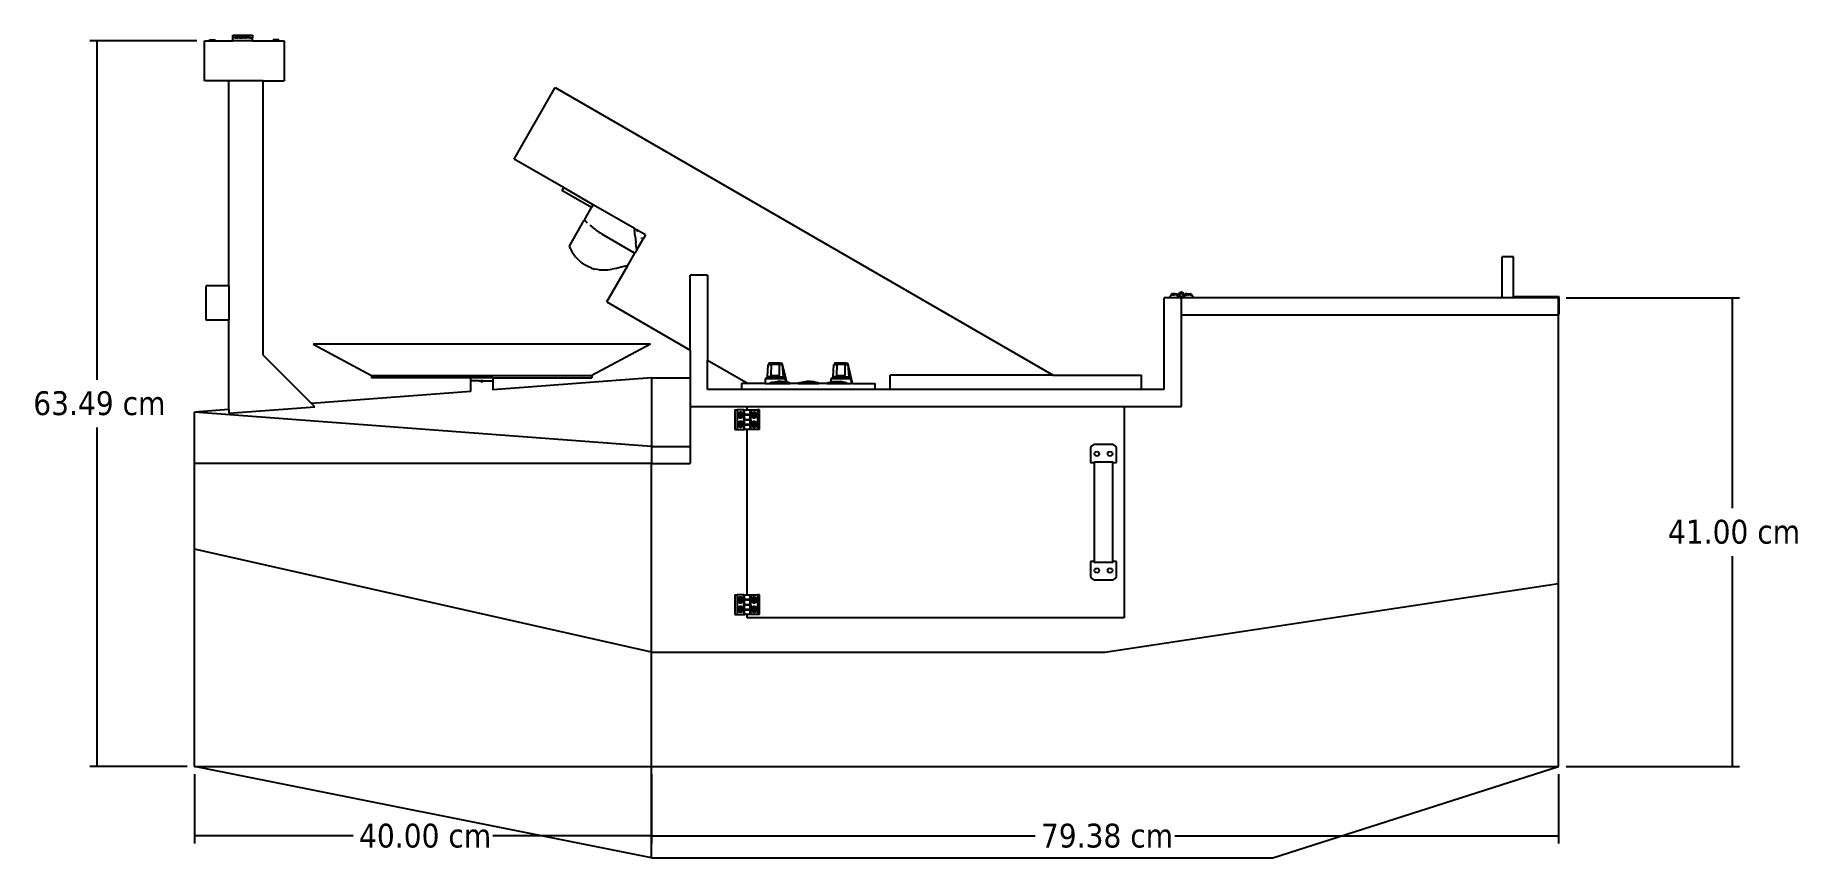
# Model space of a CAD drawing. Extents: x -77 to 77, y -36 to 36.
import ezdxf

# ---------------------------------------------------------------- set-up
doc = ezdxf.new("R2010")
doc.units = 0
doc.layers.get('0').update_dxf_attribs({"linetype": 'CONTINUOUS'})
doc.styles.add('TAHOMA', font='')
doc.styles.get('TAHOMA').set_extended_font_data('Tahoma')

msp = doc.modelspace()

# ---------------------------------------------------------------- texts
at = {"color": 250, "char_height": 2.085, "attachment_point": 7, "style": 'TAHOMA'}
for s, insert in [('63.49 cm', (-77.16, 2.71)), ('41.00 cm', (65.94, -8.54)), ('40.00 cm', (-48.64, -35.14)), ('79.38 cm', (11.05, -35.14))]:
    msp.add_mtext(s, dxfattribs=dict(at, insert=insert))

# ---------------------------------------------------------------- linework, layer by layer
at = {"color": 250}
for p, q in [((-62.85, 35.5), (-72.22, 35.5)), ((-71.55, 5.84), (-71.55, 35.5)), ((57.02, 13), (72.22, 13)), ((71.55, 13), (71.55, -5.4)), ((-71.55, -28), (-71.55, 1.66)), ((71.55, -9.59), (71.55, -28)), ((-63.7, -28), (-72.22, -28)), ((-63.03, -28.67), (-63.03, -34.76)), ((-23.03, -28.67), (-23.03, -34.76)), ((-23.03, -28.67), (-23.03, -34.76)), ((56.35, -28.67), (56.35, -34.76)), ((57.02, -28), (72.22, -28)), ((-49.14, -34.09), (-63.03, -34.09)), ((-23.03, -34.09), (-36.92, -34.09)), ((-23.03, -34.09), (10.55, -34.09)), ((22.77, -34.09), (56.35, -34.09))]:
    msp.add_line(p, q, dxfattribs=at)
for p, q in [((-62.18, 35.5), (-61.73, 35.5)), ((-62.18, 32), (-62.18, 35.5)), ((-61.73, 35.5), (-61.73, 35.6)), ((-61.73, 35.6), (-61.23, 35.6)), ((-61.73, 35.5), (-61.23, 35.5)), ((-61.23, 35.5), (-61.23, 35.6)), ((-61.23, 35.5), (-59.68, 35.5)), ((-59.68, 36), (-59.28, 36)), ((-59.68, 35.77), (-59.68, 36)), ((-59.48, 35.77), (-59.68, 35.77)), ((-59.68, 35.5), (-59.68, 35.77)), ((-57.97, 35.5), (-59.68, 35.5)), ((-59.5, 35.84), (-59.48, 35.86)), ((-59.5, 35.79), (-59.5, 35.84)), ((-59.5, 35.79), (-59.48, 35.77)), ((-59.28, 35.86), (-59.48, 35.86)), ((-59.48, 35.77), (-59.48, 35.77)), ((-59.47, 35.77), (-59.48, 35.77)), ((-59.46, 35.77), (-59.47, 35.77)), ((-59.46, 35.77), (-59.45, 35.77)), ((-59.45, 35.77), (-59.43, 35.77)), ((-59.43, 35.77), (-59.42, 35.77)), ((-59.41, 35.77), (-59.42, 35.77)), ((-59.37, 35.77), (-59.41, 35.77)), ((-59.36, 35.77), (-59.37, 35.77)), ((-59.36, 35.77), (-59.34, 35.77)), ((-59.36, 35.77), (-59.36, 35.77)), ((-59.33, 35.77), (-59.34, 35.77)), ((-59.33, 35.77), (-59.33, 35.77)), ((-59.33, 35.77), (-59.3, 35.77)), ((-59.3, 35.77), (-59.28, 35.77)), ((-59.28, 36), (-59.28, 35.89)), ((-59.28, 35.89), (-59.25, 35.89)), ((-59.28, 35.86), (-59.28, 35.89)), ((-59.25, 35.86), (-59.28, 35.86)), ((-59.28, 35.79), (-59.28, 35.77)), ((-59.28, 35.77), (-59.28, 35.79)), ((-59.26, 35.77), (-59.28, 35.77)), ((-59.28, 35.77), (-59.28, 35.77)), ((-59.25, 35.77), (-59.26, 35.77)), ((-59.25, 36), (-58.84, 36)), ((-59.25, 35.89), (-59.25, 36)), ((-59.25, 35.86), (-59.25, 35.89)), ((-59.21, 35.86), (-59.25, 35.86)), ((-59.25, 35.77), (-59.25, 35.84)), ((-59.23, 35.77), (-59.25, 35.77)), ((-59.22, 35.77), (-59.23, 35.77)), ((-59.22, 35.85), (-59.21, 35.85)), ((-59.2, 35.77), (-59.22, 35.77)), ((-59.21, 35.86), (-59.21, 35.85)), ((-59.21, 35.86), (-59.2, 35.86)), ((-59.21, 35.85), (-59.2, 35.85)), ((-59.2, 35.85), (-59.2, 35.86)), ((-59.2, 35.86), (-58.99, 35.86)), ((-59.2, 35.85), (-59.2, 35.85)), ((-59.18, 35.77), (-59.2, 35.77)), ((-59.18, 35.79), (-59.18, 35.77)), ((-59.17, 35.77), (-59.18, 35.77)), ((-59.16, 35.77), (-59.17, 35.77)), ((-59.15, 35.77), (-59.16, 35.77)), ((-59.14, 35.77), (-59.15, 35.77)), ((-59.13, 35.77), (-59.14, 35.77)), ((-59.13, 35.79), (-59.13, 35.77)), ((-59.12, 35.77), (-59.13, 35.77)), ((-59.11, 35.77), (-59.12, 35.77)), ((-59.1, 35.77), (-59.11, 35.77)), ((-59.1, 35.77), (-59.1, 35.77)), ((-59.1, 35.77), (-59.06, 35.77)), ((-59.05, 35.77), (-59.06, 35.77)), ((-59.04, 35.77), (-59.05, 35.77)), ((-59.04, 35.77), (-59.01, 35.77)), ((-59.01, 35.77), (-59.01, 35.77)), ((-59, 35.77), (-59.01, 35.77)), ((-59, 35.77), (-58.99, 35.77)), ((-58.99, 35.86), (-58.97, 35.84)), ((-58.99, 35.77), (-58.97, 35.79)), ((-58.98, 35.77), (-58.99, 35.77)), ((-58.98, 35.77), (-58.84, 35.77)), ((-58.97, 35.79), (-58.97, 35.84)), ((-58.84, 36), (-58.84, 35.89)), ((-58.84, 35.89), (-58.81, 35.89)), ((-58.84, 35.89), (-58.84, 35.77)), ((-58.81, 35.77), (-58.84, 35.77)), ((-58.81, 36), (-58.41, 36)), ((-58.81, 35.89), (-58.81, 36)), ((-58.81, 35.89), (-58.81, 35.77)), ((-58.67, 35.77), (-58.81, 35.77)), ((-58.68, 35.84), (-58.66, 35.86)), ((-58.68, 35.79), (-58.68, 35.84)), ((-58.68, 35.79), (-58.66, 35.77)), ((-58.66, 35.77), (-58.67, 35.77)), ((-58.41, 35.86), (-58.66, 35.86)), ((-58.65, 35.77), (-58.66, 35.77)), ((-58.65, 35.77), (-58.65, 35.77)), ((-58.65, 35.77), (-58.64, 35.77)), ((-58.64, 35.77), (-58.62, 35.77)), ((-58.62, 35.77), (-58.61, 35.77)), ((-58.59, 35.77), (-58.61, 35.77)), ((-58.57, 35.77), (-58.59, 35.77)), ((-58.57, 35.77), (-58.56, 35.77)), ((-58.56, 35.77), (-58.54, 35.77)), ((-58.53, 35.77), (-58.54, 35.77)), ((-58.52, 35.77), (-58.53, 35.77)), ((-58.51, 35.77), (-58.52, 35.77)), ((-58.5, 35.77), (-58.51, 35.77)), ((-58.51, 35.77), (-58.51, 35.77)), ((-58.49, 35.77), (-58.5, 35.77)), ((-58.47, 35.77), (-58.49, 35.77)), ((-58.47, 35.79), (-58.47, 35.77)), ((-58.46, 35.77), (-58.47, 35.77)), ((-58.45, 35.77), (-58.46, 35.77)), ((-58.44, 35.77), (-58.45, 35.77)), ((-58.45, 35.77), (-58.45, 35.77)), ((-58.43, 35.77), (-58.44, 35.77)), ((-58.44, 35.77), (-58.44, 35.77)), ((-58.41, 35.77), (-58.43, 35.77)), ((-58.41, 36), (-58.41, 35.89)), ((-58.41, 35.89), (-58.38, 35.89)), ((-58.41, 35.86), (-58.41, 35.89)), ((-58.4, 35.86), (-58.41, 35.86)), ((-58.41, 35.86), (-58.4, 35.85)), ((-58.41, 35.77), (-58.41, 35.79)), ((-58.39, 35.77), (-58.41, 35.77)), ((-58.4, 35.86), (-58.4, 35.85)), ((-58.4, 35.86), (-58.39, 35.86)), ((-58.4, 35.85), (-58.4, 35.85)), ((-58.4, 35.85), (-58.39, 35.85)), ((-58.39, 35.85), (-58.39, 35.86)), ((-58.39, 35.86), (-58.38, 35.86)), ((-58.39, 35.85), (-58.39, 35.85)), ((-58.38, 35.77), (-58.39, 35.77)), ((-58.39, 35.77), (-58.39, 35.77)), ((-58.38, 36), (-57.97, 36)), ((-58.38, 35.89), (-58.38, 36)), ((-58.38, 35.86), (-58.38, 35.89)), ((-58.38, 35.86), (-58.18, 35.86)), ((-58.38, 35.79), (-58.38, 35.77)), ((-58.38, 35.77), (-58.38, 35.77)), ((-58.38, 35.77), (-58.37, 35.77)), ((-58.37, 35.79), (-58.37, 35.77)), ((-58.36, 35.77), (-58.37, 35.77)), ((-58.37, 35.77), (-58.37, 35.77)), ((-58.35, 35.77), (-58.36, 35.77)), ((-58.34, 35.77), (-58.35, 35.77)), ((-58.35, 35.77), (-58.35, 35.77)), ((-58.33, 35.77), (-58.34, 35.77)), ((-58.33, 35.77), (-58.33, 35.77)), ((-58.32, 35.77), (-58.33, 35.77)), ((-58.32, 35.79), (-58.32, 35.77)), ((-58.31, 35.77), (-58.32, 35.77)), ((-58.3, 35.77), (-58.31, 35.77)), ((-58.31, 35.77), (-58.31, 35.77)), ((-58.29, 35.77), (-58.3, 35.77)), ((-58.3, 35.77), (-58.3, 35.77)), ((-58.29, 35.77), (-58.29, 35.77)), ((-58.28, 35.77), (-58.29, 35.77)), ((-58.28, 35.77), (-58.29, 35.77)), ((-58.28, 35.77), (-58.28, 35.77)), ((-58.27, 35.77), (-58.28, 35.77)), ((-58.25, 35.77), (-58.27, 35.77)), ((-58.24, 35.77), (-58.25, 35.77)), ((-58.22, 35.77), (-58.24, 35.77)), ((-58.22, 35.77), (-58.2, 35.77)), ((-58.19, 35.77), (-58.2, 35.77)), ((-58.19, 35.77), (-58.19, 35.77)), ((-58.19, 35.77), (-58.18, 35.77)), ((-58.18, 35.86), (-58.16, 35.84)), ((-58.18, 35.77), (-58.16, 35.79)), ((-58.17, 35.77), (-58.18, 35.77)), ((-58.17, 35.77), (-57.97, 35.77)), ((-58.16, 35.79), (-58.16, 35.84)), ((-57.97, 36), (-57.97, 35.77)), ((-57.97, 35.5), (-57.97, 35.77)), ((-57.97, 35.5), (-56.15, 35.5)), ((-56.15, 35.5), (-56.15, 35.6)), ((-55.65, 35.6), (-56.15, 35.6)), ((-56.15, 35.5), (-55.65, 35.5)), ((-55.65, 35.5), (-55.65, 35.6)), ((-55.65, 35.5), (-55.2, 35.5)), ((-55.2, 35.5), (-55.2, 32)), ((-60.03, 32), (-62.18, 32)), ((-57.03, 32), (-60.03, 32)), ((-60.03, 14.06), (-60.03, 32)), ((-57.03, 8), (-57.03, 32)), ((-57.03, 32), (-55.2, 32)), ((-35.07, 25.16), (-31.46, 31.41)), ((-31.46, 31.41), (12.12, 6.25)), ((-30.74, 22.66), (-35.07, 25.16)), ((-30.74, 22.66), (-30.88, 22.42)), ((-28.28, 20.92), (-30.88, 22.42)), ((-28.14, 21.16), (-30.74, 22.66)), ((-28.85, 19.93), (-28.28, 20.92)), ((-28.28, 20.92), (-28.14, 21.16)), ((-24.54, 19.09), (-28.14, 21.16)), ((-30.23, 17.54), (-28.92, 19.81)), ((-28.91, 19.83), (-28.92, 19.81)), ((-28.85, 19.93), (-28.91, 19.83)), ((-28.86, 19.78), (-28.91, 19.83)), ((-28.85, 19.77), (-28.86, 19.78)), ((-28.85, 19.77), (-28.84, 19.76)), ((-28.84, 19.76), (-28.68, 19.59)), ((-28.44, 19.37), (-28.18, 19.16)), ((-28.18, 19.16), (-28.17, 19.15)), ((-28.17, 19.15), (-28.17, 19.14)), ((-28.17, 19.14), (-28.16, 19.14)), ((-28.17, 19.14), (-28.17, 19.14)), ((-28.16, 19.14), (-28.15, 19.13)), ((-28.15, 19.13), (-28.01, 19.03)), ((-28.01, 19.03), (-27.92, 18.95)), ((-27.92, 18.95), (-27.81, 18.88)), ((-27.81, 18.88), (-27.79, 18.87)), ((-27.77, 18.85), (-27.79, 18.87)), ((-27.77, 18.85), (-27.64, 18.76)), ((-27.64, 18.76), (-27.53, 18.7)), ((-27.53, 18.7), (-27.36, 18.59)), ((-27.36, 18.59), (-24.49, 16.93)), ((-24.54, 19.09), (-24.53, 18.96)), ((-24.34, 18.97), (-24.54, 19.09)), ((-24.48, 18.41), (-24.53, 18.96)), ((-24.24, 18.8), (-24.34, 18.97)), ((-23.57, 18.52), (-24.34, 18.97)), ((-23.57, 18.52), (-23.8, 18.11)), ((-30.07, 17.2), (-30.23, 17.54)), ((-29.89, 16.88), (-30.07, 17.2)), ((-24.48, 18.41), (-24.42, 17.87)), ((-24.48, 16.95), (-24.45, 17)), ((-24.33, 17.21), (-24.45, 17)), ((-24.34, 17.33), (-24.42, 17.87)), ((-24.34, 17.33), (-24.33, 17.21)), ((-24.33, 17.21), (-23.8, 18.11)), ((-24.04, 18.48), (-24.04, 18.47)), ((-23.88, 18.23), (-23.92, 18.28)), ((-23.84, 18.17), (-23.88, 18.23)), ((-23.84, 18.17), (-23.8, 18.11)), ((-29.89, 16.88), (-29.68, 16.6)), ((-29.44, 16.34), (-29.68, 16.6)), ((-29.44, 16.34), (-29.19, 16.11)), ((-29.19, 16.11), (-28.91, 15.91)), ((-28.61, 15.75), (-28.91, 15.91)), ((-28.29, 15.62), (-28.61, 15.75)), ((-28.29, 15.62), (-27.96, 15.53)), ((-27.62, 15.47), (-27.96, 15.53)), ((-27.62, 15.47), (-27.26, 15.45)), ((-27.26, 15.45), (-26.9, 15.47)), ((-26.95, 12.65), (-25.12, 15.83)), ((-26.9, 15.47), (-26.51, 15.52)), ((-26.11, 15.59), (-26.51, 15.52)), ((-25.68, 15.69), (-26.11, 15.59)), ((-25.23, 15.8), (-25.68, 15.69)), ((-25.23, 15.8), (-25.12, 15.83)), ((-25.12, 15.83), (-24.49, 16.93)), ((-24.48, 16.95), (-24.49, 16.93)), ((52.43, 16.61), (51.43, 16.61)), ((51.43, 13.01), (51.43, 16.61)), ((52.43, 13.1), (52.43, 16.61)), ((-60.03, 14.06), (-62.03, 14.06)), ((-62.03, 11.06), (-62.03, 14.06)), ((-60.03, 14.06), (-60.03, 11.06)), ((-19.65, 8.44), (-19.65, 15)), ((-18.15, 15), (-19.65, 15)), ((-18.15, 15), (-18.15, 7.57)), ((-26.95, 12.65), (-19.65, 8.44)), ((21.85, 5), (21.85, 13)), ((22.26, 13), (21.85, 13)), ((22.26, 13), (22.47, 13.28)), ((23.05, 13), (22.26, 13)), ((22.5, 13.28), (22.47, 13.28)), ((22.51, 13.36), (22.49, 13.35)), ((22.49, 13.29), (22.49, 13.35)), ((22.51, 13.28), (22.49, 13.29)), ((22.51, 13.28), (22.5, 13.28)), ((22.52, 13.36), (22.51, 13.36)), ((22.52, 13.28), (22.51, 13.28)), ((22.52, 13.36), (22.52, 13.36)), ((22.54, 13.36), (22.52, 13.36)), ((22.53, 13.28), (22.52, 13.28)), ((22.53, 13.28), (22.54, 13.28)), ((22.54, 13.36), (22.55, 13.36)), ((22.54, 13.28), (22.56, 13.28)), ((22.56, 13.36), (22.55, 13.36)), ((22.56, 13.36), (22.57, 13.36)), ((22.57, 13.28), (22.56, 13.28)), ((22.57, 13.36), (22.58, 13.36)), ((22.57, 13.28), (22.58, 13.28)), ((22.58, 13.36), (22.59, 13.36)), ((22.61, 13.28), (22.58, 13.28)), ((22.61, 13.36), (22.59, 13.36)), ((22.61, 13.36), (22.62, 13.36)), ((22.61, 13.28), (22.62, 13.28)), ((22.62, 13.36), (22.63, 13.36)), ((22.62, 13.28), (22.62, 13.28)), ((22.63, 13.28), (22.62, 13.28)), ((22.62, 13.28), (22.62, 13.28)), ((22.62, 13.28), (22.62, 13.28)), ((22.65, 13.36), (22.63, 13.36)), ((22.64, 13.28), (22.63, 13.28)), ((22.63, 13.28), (22.63, 13.28)), ((22.64, 13.28), (22.64, 13.28)), ((22.65, 13.28), (22.64, 13.28)), ((22.66, 13.36), (22.65, 13.36)), ((22.66, 13.28), (22.65, 13.28)), ((22.65, 13.28), (22.65, 13.28)), ((22.66, 13.36), (22.66, 13.36)), ((22.67, 13.36), (22.66, 13.36)), ((22.66, 13.36), (22.66, 13.36)), ((22.66, 13.28), (22.67, 13.28)), ((22.72, 13.36), (22.67, 13.36)), ((22.67, 13.35), (22.67, 13.28)), ((22.67, 13.28), (22.68, 13.28)), ((22.68, 13.28), (22.69, 13.28)), ((22.69, 13.28), (22.69, 13.28)), ((22.74, 13.28), (22.69, 13.28)), ((22.72, 13.36), (22.72, 13.36)), ((22.73, 13.36), (22.72, 13.36)), ((22.74, 13.36), (22.72, 13.36)), ((22.73, 13.36), (22.73, 13.36)), ((22.74, 13.36), (22.73, 13.36)), ((22.74, 13.36), (22.74, 13.36)), ((22.74, 13.36), (22.74, 13.36)), ((22.74, 13.36), (22.74, 13.36)), ((22.74, 13.36), (23, 13.36)), ((22.74, 13.28), (22.76, 13.28)), ((22.77, 13.28), (22.76, 13.28)), ((22.77, 13.28), (22.77, 13.28)), ((22.77, 13.28), (22.78, 13.28)), ((22.79, 13.28), (22.78, 13.28)), ((22.79, 13.28), (22.8, 13.28)), ((22.79, 13.28), (22.79, 13.28)), ((22.79, 13.28), (22.79, 13.28)), ((22.81, 13.28), (22.8, 13.28)), ((22.82, 13.28), (22.81, 13.28)), ((22.83, 13.28), (22.82, 13.28)), ((22.82, 13.28), (22.82, 13.28)), ((22.83, 13.28), (22.84, 13.28)), ((22.83, 13.28), (22.83, 13.28)), ((22.84, 13.35), (22.84, 13.29)), ((22.84, 13.29), (22.84, 13.28)), ((22.84, 13.28), (22.84, 13.28)), ((22.85, 13.28), (22.84, 13.28)), ((22.86, 13.28), (22.85, 13.28)), ((22.85, 13.28), (22.85, 13.28)), ((22.87, 13.28), (22.86, 13.28)), ((22.88, 13.28), (22.87, 13.28)), ((22.87, 13.28), (22.87, 13.28)), ((22.89, 13.28), (22.88, 13.28)), ((22.88, 13.28), (22.88, 13.28)), ((22.9, 13.28), (22.89, 13.28)), ((22.91, 13.28), (22.9, 13.28)), ((22.93, 13.28), (22.91, 13.28)), ((22.93, 13.28), (22.94, 13.28)), ((22.94, 13.28), (22.95, 13.28)), ((22.98, 13.28), (22.95, 13.28)), ((22.98, 13.28), (22.99, 13.28)), ((22.98, 13.28), (22.98, 13.28)), ((23, 13.28), (22.99, 13.28)), ((23.02, 13.35), (23, 13.36)), ((23, 13.28), (23.02, 13.29)), ((23.01, 13.28), (23, 13.28)), ((23.01, 13.28), (23.05, 13.28)), ((23.02, 13.29), (23.02, 13.35)), ((23.1, 13.28), (23.05, 13.28)), ((23.05, 13.28), (23.05, 13.19)), ((23.05, 13.19), (23.11, 13.19)), ((23.05, 13), (23.05, 13.19)), ((23.35, 13), (23.05, 13)), ((23.11, 13.32), (23.1, 13.28)), ((23.13, 13.38), (23.11, 13.32)), ((23.11, 13.19), (23.13, 13.13)), ((23.17, 13.43), (23.13, 13.38)), ((23.13, 13.13), (23.17, 13.08)), ((23.22, 13.47), (23.17, 13.43)), ((23.17, 13.08), (23.22, 13.04)), ((23.2, 13.25), (23.21, 13.29)), ((23.21, 13.22), (23.2, 13.25)), ((23.21, 13.29), (23.22, 13.33)), ((23.21, 13.29), (23.23, 13.32)), ((23.21, 13.25), (23.21, 13.29)), ((23.21, 13.22), (23.21, 13.25)), ((23.22, 13.18), (23.21, 13.22)), ((23.23, 13.18), (23.21, 13.22)), ((23.28, 13.49), (23.22, 13.47)), ((23.22, 13.33), (23.25, 13.36)), ((23.25, 13.15), (23.22, 13.18)), ((23.22, 13.04), (23.28, 13.01)), ((23.23, 13.32), (23.25, 13.35)), ((23.25, 13.16), (23.23, 13.18)), ((23.25, 13.36), (23.28, 13.38)), ((23.25, 13.35), (23.28, 13.37)), ((23.28, 13.13), (23.25, 13.16)), ((23.28, 13.13), (23.25, 13.15)), ((23.35, 13.5), (23.28, 13.49)), ((23.28, 13.38), (23.31, 13.39)), ((23.28, 13.37), (23.31, 13.39)), ((23.31, 13.11), (23.28, 13.13)), ((23.31, 13.12), (23.28, 13.13)), ((23.28, 13.01), (23.35, 13)), ((23.31, 13.39), (23.35, 13.4)), ((23.31, 13.39), (23.35, 13.39)), ((23.35, 13.11), (23.31, 13.12)), ((23.35, 13.11), (23.31, 13.11)), ((23.41, 13.49), (23.35, 13.5)), ((23.35, 13.4), (23.39, 13.39)), ((23.35, 13.39), (23.38, 13.39)), ((23.38, 13.12), (23.35, 13.11)), ((23.39, 13.11), (23.35, 13.11)), ((23.35, 13), (23.41, 13.01)), ((23.35, 11.5), (23.35, 13)), ((23.65, 13), (23.35, 13)), ((23.38, 13.39), (23.42, 13.37)), ((23.42, 13.13), (23.38, 13.12)), ((23.39, 13.39), (23.42, 13.38)), ((23.42, 13.13), (23.39, 13.11)), ((23.47, 13.47), (23.41, 13.49)), ((23.41, 13.01), (23.47, 13.04)), ((23.42, 13.38), (23.45, 13.36)), ((23.42, 13.37), (23.45, 13.35)), ((23.45, 13.16), (23.42, 13.13)), ((23.45, 13.15), (23.42, 13.13)), ((23.45, 13.36), (23.47, 13.33)), ((23.45, 13.35), (23.47, 13.32)), ((23.47, 13.18), (23.45, 13.15)), ((23.47, 13.18), (23.45, 13.16)), ((23.52, 13.43), (23.47, 13.47)), ((23.47, 13.33), (23.49, 13.29)), ((23.47, 13.32), (23.48, 13.29)), ((23.49, 13.22), (23.47, 13.18)), ((23.48, 13.22), (23.47, 13.18)), ((23.47, 13.04), (23.52, 13.08)), ((23.48, 13.29), (23.49, 13.25)), ((23.49, 13.25), (23.48, 13.22)), ((23.49, 13.29), (23.49, 13.25)), ((23.49, 13.25), (23.49, 13.22)), ((23.56, 13.38), (23.52, 13.43)), ((23.52, 13.08), (23.56, 13.13)), ((23.59, 13.32), (23.56, 13.38)), ((23.56, 13.13), (23.59, 13.19)), ((23.59, 13.28), (23.59, 13.32)), ((23.65, 13.28), (23.59, 13.28)), ((23.59, 13.28), (23.6, 13.25)), ((23.6, 13.25), (23.59, 13.19)), ((23.59, 13.19), (23.65, 13.19)), ((23.65, 13.28), (23.65, 13.19)), ((23.69, 13.28), (23.65, 13.28)), ((23.65, 13), (23.65, 13.19)), ((24.43, 13), (23.65, 13)), ((23.69, 13.36), (23.68, 13.35)), ((23.68, 13.29), (23.68, 13.35)), ((23.7, 13.28), (23.68, 13.29)), ((23.83, 13.36), (23.69, 13.36)), ((23.7, 13.28), (23.69, 13.28)), ((23.71, 13.28), (23.7, 13.28)), ((23.71, 13.28), (23.71, 13.28)), ((23.71, 13.28), (23.72, 13.28)), ((23.72, 13.28), (23.74, 13.28)), ((23.76, 13.28), (23.74, 13.28)), ((23.76, 13.28), (23.77, 13.28)), ((23.77, 13.28), (23.78, 13.28)), ((23.78, 13.28), (23.79, 13.28)), ((23.79, 13.28), (23.8, 13.28)), ((23.8, 13.28), (23.81, 13.28)), ((23.82, 13.28), (23.81, 13.28)), ((23.82, 13.28), (23.82, 13.28)), ((23.83, 13.28), (23.82, 13.28)), ((23.82, 13.28), (23.82, 13.28)), ((23.84, 13.36), (23.83, 13.36)), ((23.84, 13.28), (23.83, 13.28)), ((23.84, 13.36), (23.84, 13.36)), ((23.85, 13.36), (23.84, 13.36)), ((23.84, 13.28), (23.85, 13.28)), ((23.85, 13.36), (24.18, 13.36)), ((23.85, 13.35), (23.85, 13.28)), ((23.85, 13.28), (23.86, 13.28)), ((23.92, 13.28), (23.86, 13.28)), ((23.91, 13.36), (23.91, 13.36)), ((23.92, 13.36), (23.91, 13.36)), ((23.92, 13.36), (23.92, 13.36)), ((23.92, 13.28), (23.94, 13.28)), ((23.95, 13.28), (23.94, 13.28)), ((23.96, 13.28), (23.95, 13.28)), ((23.97, 13.28), (23.96, 13.28)), ((23.96, 13.28), (23.96, 13.28)), ((23.98, 13.28), (23.97, 13.28)), ((23.97, 13.28), (23.97, 13.28)), ((23.98, 13.28), (23.99, 13.28)), ((23.99, 13.28), (23.99, 13.28)), ((23.99, 13.28), (24.01, 13.28)), ((24.02, 13.28), (24.01, 13.28)), ((24.03, 13.28), (24.02, 13.28)), ((24.02, 13.28), (24.02, 13.28)), ((24.03, 13.35), (24.03, 13.29)), ((24.03, 13.29), (24.03, 13.28)), ((24.03, 13.28), (24.03, 13.28)), ((24.04, 13.28), (24.03, 13.28)), ((24.04, 13.28), (24.04, 13.28)), ((24.05, 13.28), (24.04, 13.28)), ((24.06, 13.28), (24.05, 13.28)), ((24.07, 13.28), (24.06, 13.28)), ((24.06, 13.28), (24.06, 13.28)), ((24.06, 13.28), (24.06, 13.28)), ((24.09, 13.28), (24.07, 13.28)), ((24.09, 13.28), (24.09, 13.28)), ((24.11, 13.28), (24.09, 13.28)), ((24.11, 13.28), (24.12, 13.28)), ((24.12, 13.28), (24.14, 13.28)), ((24.14, 13.28), (24.16, 13.28)), ((24.16, 13.28), (24.17, 13.28)), ((24.17, 13.28), (24.17, 13.28)), ((24.18, 13.28), (24.17, 13.28)), ((24.2, 13.35), (24.18, 13.36)), ((24.18, 13.28), (24.2, 13.29)), ((24.19, 13.28), (24.18, 13.28)), ((24.19, 13.28), (24.23, 13.28)), ((24.2, 13.29), (24.2, 13.35)), ((24.43, 13), (24.23, 13.28)), ((51.43, 13), (24.43, 13)), ((51.43, 13.01), (51.43, 13)), ((52.43, 13.01), (51.43, 13.01)), ((56.35, 13), (51.43, 13)), ((56.43, 13.1), (52.43, 13.1)), ((52.43, 13.01), (52.43, 13.1)), ((56.35, 11.6), (56.35, 13)), ((56.43, 11.6), (56.43, 13.1)), ((-60.03, 11.06), (-62.03, 11.06)), ((-60.03, 3.23), (-60.03, 11.06)), ((56.35, 11.5), (23.35, 11.5)), ((23.35, 3.5), (23.35, 11.5)), ((56.35, 11.5), (56.35, 11.6)), ((56.35, 11.6), (56.43, 11.6)), ((56.35, -12), (56.35, 11.5)), ((56.43, 11.6), (56.45, 11.6)), ((-57.03, 8), (-52.8, 3.77)), ((-52.65, 8.96), (-47.54, 6.2)), ((-23.14, 8.96), (-52.65, 8.96)), ((-23.14, 8.96), (-28.25, 6.2)), ((-19.65, 8.44), (-19.65, 6)), ((-47.54, 6.2), (-47.54, 6)), ((-47.54, 6.2), (-28.25, 6.2)), ((-28.25, 6.2), (-28.25, 6)), ((-18.15, 7.57), (-14.57, 5.5)), ((-18.15, 5), (-18.15, 7.57)), ((-12.89, 6.09), (-12.82, 7.17)), ((-12.76, 7.17), (-12.82, 7.17)), ((-12.76, 7.31), (-11.9, 7.31)), ((-12.76, 7.31), (-12.76, 7.29)), ((-12.76, 7.31), (-12.76, 7.17)), ((-12.76, 7.29), (-12.74, 7.28)), ((-12.76, 7.17), (-12.57, 7.17)), ((-12.74, 7.28), (-12.72, 7.27)), ((-12.72, 7.27), (-12.69, 7.26)), ((-12.69, 7.26), (-12.65, 7.25)), ((-12.65, 7.25), (-12.6, 7.24)), ((-12.6, 7.24), (-12.55, 7.23)), ((-12.57, 7.17), (-12.58, 6.2)), ((-12.58, 6.2), (-11.82, 6.2)), ((-12.58, 6.2), (-12.54, 6.18)), ((-12.55, 7.17), (-12.57, 7.17)), ((-12.55, 7.23), (-11.86, 7.23)), ((-12.55, 7.23), (-12.55, 7.17)), ((-11.86, 7.17), (-12.55, 7.17)), ((-12.54, 6.18), (-12.5, 6.16)), ((-11.91, 6.16), (-11.86, 6.18)), ((-11.9, 7.31), (-11.6, 7.3)), ((-11.9, 7.29), (-11.9, 7.31)), ((-11.77, 7.29), (-11.9, 7.29)), ((-11.86, 7.23), (-11.8, 7.24)), ((-11.86, 7.23), (-11.86, 7.17)), ((-11.84, 7.17), (-11.86, 7.17)), ((-11.86, 6.18), (-11.82, 6.2)), ((-11.82, 6.2), (-11.84, 7.17)), ((-11.84, 7.17), (-11.65, 7.17)), ((-11.8, 7.24), (-11.76, 7.25)), ((-11.77, 7.29), (-11.65, 7.29)), ((-11.76, 7.25), (-11.72, 7.26)), ((-11.72, 7.26), (-11.69, 7.27)), ((-11.69, 7.27), (-11.66, 7.28)), ((-11.65, 7.29), (-11.66, 7.29)), ((-11.66, 7.28), (-11.66, 7.29)), ((-11.65, 7.29), (-11.65, 7.17)), ((-11.65, 7.17), (-11.59, 7.17)), ((-11.2, 5.62), (-11.6, 7.3)), ((-11.59, 7.17), (-11.52, 6.09)), ((-7.14, 6.09), (-7.07, 7.17)), ((-7.01, 7.17), (-7.07, 7.17)), ((-7.01, 7.31), (-6.15, 7.31)), ((-7.01, 7.31), (-7.01, 7.29)), ((-7.01, 7.31), (-7.01, 7.17)), ((-7.01, 7.29), (-6.99, 7.28)), ((-7.01, 7.17), (-6.82, 7.17)), ((-6.99, 7.28), (-6.97, 7.27)), ((-6.97, 7.27), (-6.94, 7.26)), ((-6.94, 7.26), (-6.9, 7.25)), ((-6.9, 7.25), (-6.85, 7.24)), ((-6.85, 7.24), (-6.8, 7.23)), ((-6.82, 7.17), (-6.83, 6.2)), ((-6.83, 6.2), (-6.07, 6.2)), ((-6.83, 6.2), (-6.79, 6.18)), ((-6.8, 7.17), (-6.82, 7.17)), ((-6.8, 7.23), (-6.11, 7.23)), ((-6.8, 7.23), (-6.8, 7.17)), ((-6.11, 7.17), (-6.8, 7.17)), ((-6.79, 6.18), (-6.75, 6.16)), ((-6.16, 6.16), (-6.11, 6.18)), ((-6.15, 7.31), (-5.85, 7.3)), ((-6.15, 7.29), (-6.15, 7.31)), ((-6.02, 7.29), (-6.15, 7.29)), ((-6.11, 7.23), (-6.05, 7.24)), ((-6.11, 7.23), (-6.11, 7.17)), ((-6.09, 7.17), (-6.11, 7.17)), ((-6.11, 6.18), (-6.07, 6.2)), ((-6.07, 6.2), (-6.09, 7.17)), ((-6.09, 7.17), (-5.9, 7.17)), ((-6.05, 7.24), (-6.01, 7.25)), ((-6.02, 7.29), (-5.9, 7.29)), ((-6.01, 7.25), (-5.97, 7.26)), ((-5.97, 7.26), (-5.94, 7.27)), ((-5.94, 7.27), (-5.91, 7.28)), ((-5.9, 7.29), (-5.91, 7.29)), ((-5.91, 7.28), (-5.91, 7.29)), ((-5.9, 7.29), (-5.9, 7.17)), ((-5.9, 7.17), (-5.84, 7.17)), ((-5.43, 5.5), (-5.85, 7.3)), ((-5.84, 7.17), (-5.77, 6.09)), ((-2.15, 5), (-2.15, 6.25)), ((12.12, 6.25), (-2.15, 6.25)), ((12.12, 6.25), (19.85, 6.25)), ((19.85, 5), (19.85, 6.25)), ((-38.85, 4.82), (-52.8, 3.77)), ((-38.85, 6), (-47.54, 6)), ((-38.85, 5.75), (-38.85, 6)), ((-36.94, 6), (-38.85, 6)), ((-38.85, 4.82), (-38.85, 5.75)), ((-38.81, 5.75), (-38.85, 5.75)), ((-38.75, 5.75), (-38.81, 5.75)), ((-38.72, 5.75), (-38.75, 5.75)), ((-38.64, 5.75), (-38.72, 5.75)), ((-38.72, 5.75), (-38.72, 5.75)), ((-38.57, 5.75), (-38.64, 5.75)), ((-38.5, 5.75), (-38.57, 5.75)), ((-38.37, 5.75), (-38.5, 5.75)), ((-38.32, 5.75), (-38.37, 5.75)), ((-38.12, 5.75), (-38.32, 5.75)), ((-38.12, 5.75), (-38, 5.75)), ((-38, 5.76), (-37.97, 5.76)), ((-38, 5.75), (-38, 5.76)), ((-37.99, 5.75), (-38, 5.75)), ((-37.99, 5.65), (-37.99, 5.75)), ((-37.97, 5.75), (-37.99, 5.75)), ((-37.8, 5.65), (-37.99, 5.65)), ((-37.97, 5.76), (-37.97, 5.75)), ((-37.97, 5.75), (-37.97, 5.67)), ((-37.81, 5.75), (-37.97, 5.75)), ((-37.81, 5.67), (-37.97, 5.67)), ((-37.83, 5.84), (-37.83, 5.83)), ((-37.81, 5.76), (-37.81, 5.75)), ((-37.81, 5.76), (-37.78, 5.76)), ((-37.81, 5.75), (-37.8, 5.75)), ((-37.81, 5.67), (-37.81, 5.75)), ((-37.8, 5.75), (-37.8, 5.65)), ((-37.8, 5.75), (-37.78, 5.75)), ((-37.78, 5.76), (-37.78, 5.75)), ((-37.78, 5.75), (-37.67, 5.75)), ((-37.67, 5.75), (-36.94, 5.75)), ((-36.94, 4.96), (-36.95, 4.96)), ((-36.94, 6), (-36.94, 5.75)), ((-23.03, 6), (-36.94, 4.96)), ((-36.94, 6), (-28.25, 6)), ((-36.94, 5.75), (-36.94, 4.96)), ((-23.03, 6), (-23.03, 0)), ((-23.03, 6), (-19.65, 6)), ((-19.65, 6), (-19.65, 3.5)), ((-15.15, 5), (-18.15, 5)), ((-15.15, 5.5), (-15.15, 5)), ((-14.57, 5.5), (-15.15, 5.5)), ((-3.45, 5), (-15.15, 5)), ((-13.1, 5.5), (-14.57, 5.5)), ((-13.08, 5.92), (-13.1, 5.5)), ((-13.1, 5.5), (-12.7, 5.5)), ((-12.89, 6.09), (-13.08, 5.92)), ((-11.67, 5.92), (-13.08, 5.92)), ((-11.86, 6.09), (-12.89, 6.09)), ((-12.7, 5.5), (-12.55, 5.6)), ((-12.7, 5.5), (-10.9, 5.5)), ((-12.45, 5.6), (-12.55, 5.6)), ((-12.5, 6.16), (-12.45, 6.14)), ((-12.45, 6.14), (-12.4, 6.13)), ((-12.45, 5.6), (-12.24, 5.66)), ((-12.45, 5.6), (-11.15, 5.6)), ((-12.4, 6.13), (-12.35, 6.12)), ((-12.35, 6.12), (-12.3, 6.11)), ((-12.3, 6.11), (-12.25, 6.1)), ((-12.25, 6.1), (-12.2, 6.1)), ((-12.24, 5.66), (-12.02, 5.69)), ((-12.2, 6.1), (-12.15, 6.1)), ((-12.15, 6.1), (-12.1, 6.11)), ((-12.1, 6.11), (-12.05, 6.12)), ((-12.05, 6.12), (-12, 6.13)), ((-12.02, 5.69), (-12.02, 5.7)), ((-11.91, 5.7), (-12.02, 5.7)), ((-12.02, 5.69), (-11.91, 5.69)), ((-12, 6.13), (-11.96, 6.14)), ((-11.96, 6.14), (-11.91, 6.16)), ((-11.91, 5.69), (-11.92, 5.69)), ((-11.91, 5.69), (-11.91, 5.7)), ((-11.91, 5.7), (-11.8, 5.7)), ((-11.8, 5.69), (-11.91, 5.69)), ((-11.86, 6.09), (-11.67, 5.92)), ((-11.86, 6.09), (-11.52, 6.09)), ((-11.8, 5.69), (-11.8, 5.7)), ((-11.69, 5.7), (-11.8, 5.7)), ((-11.8, 5.69), (-11.69, 5.69)), ((-11.69, 5.69), (-11.69, 5.7)), ((-11.69, 5.7), (-11.58, 5.7)), ((-11.69, 5.69), (-11.58, 5.69)), ((-11.33, 5.92), (-11.67, 5.92)), ((-11.58, 5.69), (-11.58, 5.7)), ((-11.37, 5.66), (-11.58, 5.69)), ((-11.33, 5.92), (-11.52, 6.09)), ((-11.31, 5.65), (-11.37, 5.66)), ((-11.33, 5.92), (-11.31, 5.65)), ((-11.2, 5.62), (-11.31, 5.65)), ((-11.15, 5.6), (-11.2, 5.62)), ((-11.05, 5.6), (-11.15, 5.6)), ((-10.9, 5.5), (-11.05, 5.6)), ((-10.2, 5.5), (-10.9, 5.5)), ((-10.2, 5.5), (-10.05, 5.6)), ((-10.2, 5.5), (-8.4, 5.5)), ((-10.05, 5.6), (-9.95, 5.6)), ((-9.95, 5.6), (-9.74, 5.66)), ((-9.95, 5.6), (-8.66, 5.6)), ((-9.74, 5.66), (-9.52, 5.69)), ((-9.52, 5.69), (-9.48, 5.69)), ((-9.48, 5.69), (-9.48, 5.7)), ((-9.37, 5.7), (-9.48, 5.7)), ((-9.37, 5.69), (-9.48, 5.69)), ((-9.37, 5.69), (-9.37, 5.7)), ((-9.37, 5.7), (-9.26, 5.7)), ((-9.26, 5.69), (-9.37, 5.69)), ((-9.26, 5.69), (-9.26, 5.7)), ((-9.15, 5.7), (-9.26, 5.7)), ((-9.26, 5.69), (-9.15, 5.69)), ((-9.15, 5.69), (-9.15, 5.7)), ((-9.15, 5.7), (-9.04, 5.7)), ((-9.15, 5.69), (-9.08, 5.69)), ((-8.87, 5.66), (-9.08, 5.69)), ((-9.08, 5.69), (-9.04, 5.69)), ((-9.04, 5.69), (-9.04, 5.7)), ((-8.66, 5.6), (-8.87, 5.66)), ((-8.66, 5.6), (-8.55, 5.6)), ((-8.4, 5.5), (-8.55, 5.6)), ((-7.7, 5.5), (-8.4, 5.5)), ((-7.7, 5.5), (-7.55, 5.6)), ((-7.7, 5.5), (-5.9, 5.5)), ((-7.55, 5.6), (-7.45, 5.6)), ((-7.45, 5.6), (-7.35, 5.63)), ((-6.16, 5.6), (-7.45, 5.6)), ((-7.33, 5.92), (-7.35, 5.63)), ((-7.35, 5.63), (-7.24, 5.66)), ((-7.14, 6.09), (-7.33, 5.92)), ((-5.92, 5.92), (-7.33, 5.92)), ((-7.24, 5.66), (-7.16, 5.67)), ((-7.16, 5.7), (-7.16, 5.67)), ((-7.16, 5.7), (-6.48, 5.7)), ((-7.16, 5.67), (-7.16, 5.66)), ((-6.11, 6.09), (-7.14, 6.09)), ((-6.75, 6.16), (-6.7, 6.14)), ((-6.7, 6.14), (-6.65, 6.13)), ((-6.65, 6.13), (-6.6, 6.12)), ((-6.6, 6.12), (-6.55, 6.11)), ((-6.55, 6.11), (-6.5, 6.1)), ((-6.5, 6.1), (-6.45, 6.1)), ((-6.48, 5.7), (-6.48, 5.68)), ((-6.37, 5.66), (-6.48, 5.68)), ((-6.48, 5.68), (-6.48, 5.66)), ((-6.45, 6.1), (-6.4, 6.1)), ((-6.4, 6.1), (-6.35, 6.11)), ((-6.16, 5.6), (-6.37, 5.66)), ((-6.35, 6.11), (-6.3, 6.12)), ((-6.3, 6.12), (-6.25, 6.13)), ((-6.25, 6.13), (-6.21, 6.14)), ((-6.21, 6.14), (-6.16, 6.16)), ((-6.16, 5.6), (-6.05, 5.6)), ((-6.11, 6.09), (-5.92, 5.92)), ((-6.11, 6.09), (-5.77, 6.09)), ((-5.9, 5.5), (-6.05, 5.6)), ((-5.58, 5.92), (-5.92, 5.92)), ((-5.9, 5.5), (-5.56, 5.5)), ((-5.58, 5.92), (-5.77, 6.09)), ((-5.58, 5.92), (-5.56, 5.5)), ((-5.43, 5.5), (-5.56, 5.5)), ((-5.43, 5.5), (-3.45, 5.5)), ((-3.45, 5), (-3.45, 5.5)), ((-2.15, 5), (-3.45, 5)), ((19.85, 5), (-2.15, 5)), ((21.85, 5), (19.85, 5)), ((-60.03, 3.23), (-63.03, 3)), ((-60.03, 2.92), (-52.51, 3.48)), ((-60.03, 3.23), (-60.03, 2.92)), ((-52.51, 3.48), (-52.8, 3.77)), ((-19.65, 3.5), (-14.65, 3.5)), ((-19.65, 3.5), (-19.65, 0)), ((-15.74, 3.2), (-15.74, 1.49)), ((-15.74, 3.2), (-15.53, 3.2)), ((-14.95, 3.2), (-15.53, 3.2)), ((-15.53, 3.2), (-15.53, 1.49)), ((-14.95, 2.77), (-14.95, 3.2)), ((-14.9, 2.8), (-14.9, 3.2)), ((-14.9, 3.2), (-14.65, 3.2)), ((-14.65, 3.5), (18.35, 3.5)), ((-14.65, 3.2), (-14.65, 3.5)), ((-14.65, 3.2), (-14.41, 3.2)), ((-14.41, 2.8), (-14.41, 3.2)), ((-14.41, 3.2), (-14.35, 3.2)), ((-14.35, 3.2), (-13.77, 3.2)), ((-14.35, 3.2), (-14.35, 2.8)), ((-13.57, 3.2), (-13.77, 3.2)), ((-13.77, 3.2), (-13.77, 1.49)), ((-13.57, 1.49), (-13.57, 3.2)), ((18.35, 3.5), (18.35, -15)), ((18.35, 3.5), (23.35, 3.5)), ((-23.03, 0), (-63.03, 3)), ((-63.03, -1.5), (-63.03, 3)), ((-15.51, 2.77), (-15.5, 2.79)), ((-15.51, 2.75), (-15.51, 2.77)), ((-15.51, 2.74), (-15.51, 2.75)), ((-15.5, 2.72), (-15.51, 2.74)), ((-15.51, 1.96), (-15.5, 1.98)), ((-15.51, 1.94), (-15.51, 1.96)), ((-15.51, 1.93), (-15.51, 1.94)), ((-15.5, 1.91), (-15.51, 1.93)), ((-15.5, 2.82), (-15.49, 2.84)), ((-15.5, 2.81), (-15.5, 2.82)), ((-15.5, 2.79), (-15.5, 2.81)), ((-15.5, 2.77), (-15.5, 2.79)), ((-15.5, 2.72), (-15.5, 2.74)), ((-15.5, 2.7), (-15.5, 2.72)), ((-15.5, 2.69), (-15.5, 2.7)), ((-15.49, 2.67), (-15.5, 2.69)), ((-15.5, 2.01), (-15.49, 2.03)), ((-15.5, 1.99), (-15.5, 2.01)), ((-15.5, 1.98), (-15.5, 1.99)), ((-15.5, 1.96), (-15.5, 1.98)), ((-15.5, 1.91), (-15.5, 1.93)), ((-15.5, 1.89), (-15.5, 1.91)), ((-15.5, 1.87), (-15.5, 1.89)), ((-15.49, 1.86), (-15.5, 1.87)), ((-15.49, 2.84), (-15.48, 2.87)), ((-15.49, 2.86), (-15.48, 2.87)), ((-15.49, 2.84), (-15.49, 2.86)), ((-15.49, 2.79), (-15.48, 2.8)), ((-15.49, 2.77), (-15.49, 2.79)), ((-15.49, 2.77), (-15.49, 2.75)), ((-15.49, 2.75), (-15.49, 2.74)), ((-15.49, 2.74), (-15.49, 2.72)), ((-15.49, 2.72), (-15.48, 2.71)), ((-15.48, 2.66), (-15.49, 2.67)), ((-15.49, 2.65), (-15.49, 2.67)), ((-15.48, 2.64), (-15.49, 2.65)), ((-15.49, 2.03), (-15.48, 2.06)), ((-15.49, 2.04), (-15.48, 2.06)), ((-15.49, 2.03), (-15.49, 2.04)), ((-15.49, 1.98), (-15.48, 1.99)), ((-15.49, 1.96), (-15.49, 1.98)), ((-15.49, 1.96), (-15.49, 1.94)), ((-15.49, 1.94), (-15.49, 1.93)), ((-15.49, 1.93), (-15.49, 1.91)), ((-15.49, 1.91), (-15.48, 1.89)), ((-15.48, 1.84), (-15.49, 1.86)), ((-15.49, 1.84), (-15.49, 1.86)), ((-15.48, 1.83), (-15.49, 1.84)), ((-15.48, 2.87), (-15.47, 2.89)), ((-15.47, 2.85), (-15.48, 2.83)), ((-15.48, 2.83), (-15.48, 2.82)), ((-15.48, 2.82), (-15.48, 2.8)), ((-15.48, 2.71), (-15.48, 2.69)), ((-15.48, 2.69), (-15.48, 2.68)), ((-15.48, 2.68), (-15.47, 2.66)), ((-15.47, 2.62), (-15.48, 2.64)), ((-15.48, 2.06), (-15.47, 2.07)), ((-15.47, 2.04), (-15.48, 2.02)), ((-15.48, 2.02), (-15.48, 2.01)), ((-15.48, 2.01), (-15.48, 1.99)), ((-15.48, 1.89), (-15.48, 1.88)), ((-15.48, 1.88), (-15.48, 1.86)), ((-15.48, 1.86), (-15.47, 1.85)), ((-15.47, 1.81), (-15.48, 1.83)), ((-15.47, 2.89), (-15.46, 2.9)), ((-15.47, 2.89), (-15.46, 2.9)), ((-15.46, 2.86), (-15.47, 2.85)), ((-15.47, 2.66), (-15.46, 2.65)), ((-15.46, 2.61), (-15.47, 2.62)), ((-15.47, 2.07), (-15.46, 2.09)), ((-15.47, 2.07), (-15.46, 2.09)), ((-15.46, 2.05), (-15.47, 2.04)), ((-15.47, 1.85), (-15.46, 1.83)), ((-15.46, 1.8), (-15.47, 1.81)), ((-15.46, 2.9), (-15.45, 2.92)), ((-15.45, 2.89), (-15.46, 2.88)), ((-15.46, 2.86), (-15.46, 2.88)), ((-15.46, 2.65), (-15.46, 2.63)), ((-15.46, 2.63), (-15.45, 2.62)), ((-15.45, 2.59), (-15.46, 2.61)), ((-15.46, 2.09), (-15.45, 2.1)), ((-15.45, 2.08), (-15.46, 2.07)), ((-15.46, 2.05), (-15.46, 2.07)), ((-15.46, 1.83), (-15.46, 1.82)), ((-15.46, 1.82), (-15.45, 1.81)), ((-15.45, 1.78), (-15.46, 1.8)), ((-15.45, 2.92), (-15.44, 2.93)), ((-15.44, 2.9), (-15.45, 2.89)), ((-15.45, 2.62), (-15.44, 2.6)), ((-15.44, 2.58), (-15.45, 2.59)), ((-15.45, 2.1), (-15.44, 2.12)), ((-15.44, 2.09), (-15.45, 2.08)), ((-15.45, 1.81), (-15.44, 1.79)), ((-15.44, 1.77), (-15.45, 1.78)), ((-15.44, 2.93), (-15.43, 2.94)), ((-15.44, 2.9), (-15.43, 2.92)), ((-15.44, 2.6), (-15.43, 2.59)), ((-15.43, 2.57), (-15.44, 2.58)), ((-15.44, 2.12), (-15.43, 2.13)), ((-15.44, 2.09), (-15.43, 2.11)), ((-15.44, 1.79), (-15.43, 1.78)), ((-15.43, 1.76), (-15.44, 1.77)), ((-15.43, 2.94), (-15.42, 2.95)), ((-15.43, 2.92), (-15.42, 2.93)), ((-15.43, 2.59), (-15.42, 2.58)), ((-15.42, 2.56), (-15.43, 2.57)), ((-15.43, 2.13), (-15.42, 2.14)), ((-15.43, 2.11), (-15.42, 2.12)), ((-15.43, 1.78), (-15.42, 1.77)), ((-15.42, 1.74), (-15.43, 1.76)), ((-15.42, 2.95), (-15.4, 2.96)), ((-15.42, 2.93), (-15.41, 2.94)), ((-15.42, 2.58), (-15.41, 2.57)), ((-15.4, 2.55), (-15.42, 2.56)), ((-15.42, 2.14), (-15.4, 2.15)), ((-15.42, 2.12), (-15.41, 2.13)), ((-15.42, 1.77), (-15.41, 1.76)), ((-15.4, 1.73), (-15.42, 1.74)), ((-15.39, 2.95), (-15.41, 2.94)), ((-15.41, 2.57), (-15.39, 2.56)), ((-15.39, 2.14), (-15.41, 2.13)), ((-15.41, 1.76), (-15.39, 1.75)), ((-15.4, 2.96), (-15.39, 2.97)), ((-15.39, 2.54), (-15.4, 2.55)), ((-15.4, 2.15), (-15.39, 2.16)), ((-15.39, 1.72), (-15.4, 1.73)), ((-15.39, 2.97), (-15.37, 2.98)), ((-15.39, 2.97), (-15.38, 2.98)), ((-15.39, 2.95), (-15.38, 2.96)), ((-15.39, 2.56), (-15.38, 2.55)), ((-15.38, 2.53), (-15.39, 2.54)), ((-15.39, 2.16), (-15.37, 2.17)), ((-15.39, 2.16), (-15.38, 2.17)), ((-15.39, 2.14), (-15.38, 2.15)), ((-15.39, 1.75), (-15.38, 1.74)), ((-15.38, 1.71), (-15.39, 1.72)), ((-15.38, 2.98), (-15.36, 2.99)), ((-15.38, 2.96), (-15.37, 2.97)), ((-15.38, 2.55), (-15.37, 2.54)), ((-15.36, 2.52), (-15.38, 2.53)), ((-15.38, 2.17), (-15.36, 2.18)), ((-15.38, 2.15), (-15.37, 2.16)), ((-15.38, 1.74), (-15.37, 1.73)), ((-15.36, 1.71), (-15.38, 1.71)), ((-15.35, 2.98), (-15.37, 2.97)), ((-15.37, 2.54), (-15.35, 2.53)), ((-15.35, 2.16), (-15.37, 2.16)), ((-15.37, 1.73), (-15.35, 1.72)), ((-15.36, 2.99), (-15.33, 3)), ((-15.36, 2.99), (-15.34, 3)), ((-15.34, 2.51), (-15.36, 2.52)), ((-15.36, 2.18), (-15.33, 2.19)), ((-15.36, 2.18), (-15.34, 2.19)), ((-15.34, 1.7), (-15.36, 1.71)), ((-15.34, 2.98), (-15.35, 2.98)), ((-15.35, 2.53), (-15.34, 2.53)), ((-15.34, 2.17), (-15.35, 2.16)), ((-15.35, 1.72), (-15.34, 1.72)), ((-15.34, 3), (-15.33, 3)), ((-15.32, 2.99), (-15.34, 2.98)), ((-15.33, 2.8), (-15.34, 2.79)), ((-15.34, 2.79), (-15.34, 2.78)), ((-15.34, 2.79), (-15.34, 2.79)), ((-15.34, 2.78), (-15.34, 2.77)), ((-15.34, 2.77), (-15.34, 2.76)), ((-15.34, 2.77), (-15.34, 2.77)), ((-15.34, 2.76), (-15.34, 2.75)), ((-15.34, 2.75), (-15.34, 2.74)), ((-15.34, 2.75), (-15.34, 2.75)), ((-15.34, 2.74), (-15.34, 2.73)), ((-15.34, 2.74), (-15.34, 2.74)), ((-15.34, 2.73), (-15.34, 2.72)), ((-15.33, 2.73), (-15.34, 2.72)), ((-15.34, 2.72), (-15.33, 2.71)), ((-15.34, 2.72), (-15.34, 2.72)), ((-15.34, 2.53), (-15.32, 2.52)), ((-15.33, 2.5), (-15.34, 2.51)), ((-15.34, 2.19), (-15.33, 2.19)), ((-15.32, 2.18), (-15.34, 2.17)), ((-15.33, 1.99), (-15.34, 1.98)), ((-15.34, 1.98), (-15.34, 1.97)), ((-15.34, 1.98), (-15.34, 1.98)), ((-15.34, 1.98), (-15.33, 1.97)), ((-15.34, 1.97), (-15.34, 1.96)), ((-15.34, 1.96), (-15.34, 1.95)), ((-15.34, 1.96), (-15.34, 1.96)), ((-15.34, 1.95), (-15.34, 1.94)), ((-15.34, 1.94), (-15.34, 1.93)), ((-15.34, 1.93), (-15.34, 1.92)), ((-15.34, 1.93), (-15.34, 1.93)), ((-15.34, 1.92), (-15.34, 1.91)), ((-15.34, 1.92), (-15.34, 1.92)), ((-15.34, 1.91), (-15.34, 1.9)), ((-15.34, 1.9), (-15.33, 1.9)), ((-15.34, 1.72), (-15.32, 1.71)), ((-15.33, 1.69), (-15.34, 1.7)), ((-15.33, 3), (-15.31, 3.01)), ((-15.24, 2.86), (-15.33, 2.81)), ((-15.32, 2.82), (-15.33, 2.81)), ((-15.33, 2.81), (-15.33, 2.8)), ((-15.33, 2.81), (-15.33, 2.81)), ((-15.24, 2.75), (-15.33, 2.81)), ((-15.33, 2.81), (-15.33, 2.73)), ((-15.33, 2.7), (-15.24, 2.75)), ((-15.33, 2.73), (-15.33, 2.7)), ((-15.33, 2.71), (-15.33, 2.7)), ((-15.33, 2.7), (-15.32, 2.69)), ((-15.33, 2.7), (-15.33, 2.7)), ((-15.31, 2.69), (-15.33, 2.7)), ((-15.31, 2.5), (-15.33, 2.5)), ((-15.33, 2.19), (-15.31, 2.2)), ((-15.24, 2.04), (-15.33, 1.99)), ((-15.33, 2), (-15.33, 1.99)), ((-15.32, 2), (-15.33, 2)), ((-15.33, 1.99), (-15.33, 1.99)), ((-15.24, 1.94), (-15.33, 1.99)), ((-15.33, 1.99), (-15.33, 1.97)), ((-15.33, 1.97), (-15.33, 1.91)), ((-15.33, 1.89), (-15.24, 1.94)), ((-15.33, 1.91), (-15.33, 1.9)), ((-15.33, 1.89), (-15.33, 1.91)), ((-15.33, 1.9), (-15.33, 1.89)), ((-15.33, 1.89), (-15.32, 1.88)), ((-15.33, 1.89), (-15.33, 1.89)), ((-15.31, 1.88), (-15.33, 1.89)), ((-15.31, 1.69), (-15.33, 1.69)), ((-15.31, 2.99), (-15.32, 2.99)), ((-15.31, 2.83), (-15.32, 2.82)), ((-15.32, 2.82), (-15.32, 2.82)), ((-15.32, 2.69), (-15.31, 2.68)), ((-15.32, 2.69), (-15.32, 2.69)), ((-15.32, 2.69), (-15.31, 2.69)), ((-15.32, 2.52), (-15.31, 2.52)), ((-15.31, 2.18), (-15.32, 2.18)), ((-15.32, 2.01), (-15.32, 2)), ((-15.31, 2.01), (-15.32, 2.01)), ((-15.32, 1.88), (-15.31, 1.87)), ((-15.32, 1.88), (-15.32, 1.88)), ((-15.32, 1.88), (-15.31, 1.88)), ((-15.32, 1.71), (-15.31, 1.7)), ((-15.31, 3.01), (-15.29, 3.01)), ((-15.29, 3), (-15.31, 2.99)), ((-15.31, 2.83), (-15.31, 2.83)), ((-15.3, 2.83), (-15.31, 2.83)), ((-15.31, 2.69), (-15.27, 2.67)), ((-15.31, 2.68), (-15.3, 2.68)), ((-15.31, 2.68), (-15.31, 2.68)), ((-15.31, 2.52), (-15.29, 2.51)), ((-15.29, 2.5), (-15.31, 2.5)), ((-15.31, 2.2), (-15.29, 2.2)), ((-15.29, 2.18), (-15.31, 2.18)), ((-15.31, 2.02), (-15.31, 2.01)), ((-15.3, 2.02), (-15.31, 2.02)), ((-15.31, 1.88), (-15.27, 1.86)), ((-15.31, 1.87), (-15.3, 1.86)), ((-15.31, 1.87), (-15.31, 1.87)), ((-15.31, 1.7), (-15.29, 1.7)), ((-15.29, 1.68), (-15.31, 1.69)), ((-15.3, 2.84), (-15.3, 2.83)), ((-15.29, 2.84), (-15.3, 2.84)), ((-15.3, 2.68), (-15.3, 2.67)), ((-15.3, 2.67), (-15.29, 2.67)), ((-15.3, 2.03), (-15.3, 2.02)), ((-15.29, 2.03), (-15.3, 2.03)), ((-15.3, 1.86), (-15.29, 1.86)), ((-15.3, 1.86), (-15.3, 1.86)), ((-15.29, 3.01), (-15.28, 3.02)), ((-15.29, 3), (-15.28, 3)), ((-15.28, 2.85), (-15.29, 2.84)), ((-15.29, 2.84), (-15.29, 2.84)), ((-15.29, 2.67), (-15.29, 2.66)), ((-15.29, 2.66), (-15.28, 2.66)), ((-15.29, 2.51), (-15.28, 2.51)), ((-15.28, 2.49), (-15.29, 2.5)), ((-15.29, 2.2), (-15.28, 2.2)), ((-15.29, 2.18), (-15.28, 2.19)), ((-15.28, 2.04), (-15.29, 2.03)), ((-15.29, 2.03), (-15.29, 2.03)), ((-15.29, 1.86), (-15.29, 1.85)), ((-15.29, 1.85), (-15.28, 1.85)), ((-15.29, 1.7), (-15.28, 1.7)), ((-15.28, 1.68), (-15.29, 1.68)), ((-15.28, 3.02), (-15.26, 3.02)), ((-15.28, 3.01), (-15.26, 3.01)), ((-15.28, 3), (-15.26, 3)), ((-15.28, 2.85), (-15.28, 2.85)), ((-15.27, 2.85), (-15.28, 2.85)), ((-15.28, 2.66), (-15.27, 2.66)), ((-15.28, 2.66), (-15.28, 2.66)), ((-15.28, 2.51), (-15.26, 2.51)), ((-15.26, 2.49), (-15.28, 2.49)), ((-15.28, 2.2), (-15.26, 2.21)), ((-15.28, 2.2), (-15.26, 2.2)), ((-15.28, 2.19), (-15.26, 2.19)), ((-15.28, 2.04), (-15.28, 2.04)), ((-15.27, 2.04), (-15.28, 2.04)), ((-15.28, 1.85), (-15.27, 1.85)), ((-15.28, 1.85), (-15.28, 1.85)), ((-15.28, 1.7), (-15.26, 1.7)), ((-15.26, 1.68), (-15.28, 1.68)), ((-15.26, 2.85), (-15.27, 2.85)), ((-15.27, 2.67), (-15.27, 2.66)), ((-15.27, 2.67), (-15.24, 2.65)), ((-15.27, 2.66), (-15.26, 2.66)), ((-15.26, 2.04), (-15.27, 2.04)), ((-15.27, 1.86), (-15.27, 1.85)), ((-15.27, 1.86), (-15.24, 1.84)), ((-15.27, 1.85), (-15.26, 1.84)), ((-15.26, 3.02), (-15.24, 3.02)), ((-15.24, 3), (-15.26, 3)), ((-15.25, 2.86), (-15.26, 2.85)), ((-15.26, 2.85), (-15.26, 2.85)), ((-15.26, 2.66), (-15.25, 2.65)), ((-15.26, 2.66), (-15.26, 2.66)), ((-15.26, 2.51), (-15.24, 2.51)), ((-15.24, 2.49), (-15.26, 2.49)), ((-15.26, 2.21), (-15.24, 2.21)), ((-15.24, 2.19), (-15.26, 2.19)), ((-15.26, 2.04), (-15.26, 2.04)), ((-15.25, 2.04), (-15.26, 2.04)), ((-15.26, 1.84), (-15.25, 1.84)), ((-15.26, 1.84), (-15.26, 1.84)), ((-15.26, 1.7), (-15.24, 1.7)), ((-15.24, 1.68), (-15.26, 1.68)), ((-15.24, 2.86), (-15.25, 2.86)), ((-15.25, 2.65), (-15.24, 2.65)), ((-15.24, 2.04), (-15.25, 2.04)), ((-15.25, 1.84), (-15.24, 1.84)), ((-15.24, 3.02), (-15.23, 3.02)), ((-15.23, 3), (-15.24, 3)), ((-15.24, 2.86), (-15.24, 2.86)), ((-15.23, 2.85), (-15.24, 2.86)), ((-15.24, 2.86), (-15.24, 2.75)), ((-15.16, 2.81), (-15.24, 2.86)), ((-15.24, 2.75), (-15.16, 2.81)), ((-15.16, 2.7), (-15.24, 2.75)), ((-15.24, 2.75), (-15.24, 2.65)), ((-15.24, 2.65), (-15.23, 2.66)), ((-15.24, 2.65), (-15.23, 2.66)), ((-15.24, 2.65), (-15.24, 2.65)), ((-15.24, 2.51), (-15.23, 2.51)), ((-15.23, 2.49), (-15.24, 2.49)), ((-15.24, 2.21), (-15.23, 2.21)), ((-15.23, 2.19), (-15.24, 2.19)), ((-15.24, 2.04), (-15.24, 2.04)), ((-15.23, 2.04), (-15.24, 2.04)), ((-15.24, 2.04), (-15.24, 1.94)), ((-15.16, 1.99), (-15.24, 2.04)), ((-15.24, 1.94), (-15.16, 1.99)), ((-15.16, 1.89), (-15.24, 1.94)), ((-15.24, 1.94), (-15.24, 1.84)), ((-15.24, 1.84), (-15.23, 1.85)), ((-15.24, 1.84), (-15.24, 1.84)), ((-15.24, 1.84), (-15.23, 1.84)), ((-15.24, 1.7), (-15.23, 1.7)), ((-15.23, 1.68), (-15.24, 1.68)), ((-15.23, 3.02), (-15.21, 3.02)), ((-15.23, 3.01), (-15.21, 3.01)), ((-15.21, 3), (-15.23, 3)), ((-15.22, 2.85), (-15.23, 2.85)), ((-15.23, 2.66), (-15.17, 2.69)), ((-15.23, 2.66), (-15.22, 2.66)), ((-15.22, 2.66), (-15.23, 2.66)), ((-15.23, 2.51), (-15.21, 2.51)), ((-15.21, 2.49), (-15.23, 2.49)), ((-15.23, 2.21), (-15.21, 2.2)), ((-15.23, 2.2), (-15.21, 2.2)), ((-15.21, 2.19), (-15.23, 2.19)), ((-15.22, 2.04), (-15.23, 2.04)), ((-15.23, 1.85), (-15.17, 1.88)), ((-15.22, 1.84), (-15.23, 1.85)), ((-15.23, 1.84), (-15.22, 1.84)), ((-15.23, 1.7), (-15.21, 1.7)), ((-15.21, 1.68), (-15.23, 1.68)), ((-15.22, 2.85), (-15.22, 2.85)), ((-15.21, 2.85), (-15.22, 2.85)), ((-15.22, 2.66), (-15.21, 2.66)), ((-15.22, 2.66), (-15.22, 2.66)), ((-15.22, 2.04), (-15.22, 2.04)), ((-15.21, 2.04), (-15.22, 2.04)), ((-15.22, 1.85), (-15.21, 1.85)), ((-15.22, 1.84), (-15.22, 1.85)), ((-15.21, 3.02), (-15.19, 3.01)), ((-15.21, 3), (-15.2, 3)), ((-15.2, 2.85), (-15.21, 2.85)), ((-15.21, 2.66), (-15.2, 2.66)), ((-15.21, 2.51), (-15.2, 2.51)), ((-15.19, 2.5), (-15.21, 2.49)), ((-15.21, 2.2), (-15.19, 2.2)), ((-15.21, 2.19), (-15.2, 2.18)), ((-15.2, 2.04), (-15.21, 2.04)), ((-15.21, 1.85), (-15.2, 1.85)), ((-15.21, 1.7), (-15.2, 1.7)), ((-15.19, 1.68), (-15.21, 1.68)), ((-15.2, 3), (-15.18, 2.99)), ((-15.2, 2.84), (-15.2, 2.85)), ((-15.19, 2.84), (-15.2, 2.84)), ((-15.2, 2.66), (-15.19, 2.67)), ((-15.2, 2.66), (-15.2, 2.66)), ((-15.2, 2.51), (-15.18, 2.52)), ((-15.2, 2.18), (-15.18, 2.18)), ((-15.2, 2.03), (-15.2, 2.04)), ((-15.19, 2.03), (-15.2, 2.03)), ((-15.2, 1.85), (-15.19, 1.86)), ((-15.2, 1.85), (-15.2, 1.85)), ((-15.2, 1.7), (-15.18, 1.7)), ((-15.19, 3.01), (-15.17, 3.01)), ((-15.19, 2.84), (-15.19, 2.84)), ((-15.18, 2.83), (-15.19, 2.84)), ((-15.19, 2.67), (-15.18, 2.68)), ((-15.19, 2.67), (-15.19, 2.67)), ((-15.17, 2.5), (-15.19, 2.5)), ((-15.19, 2.2), (-15.17, 2.2)), ((-15.19, 2.03), (-15.19, 2.03)), ((-15.18, 2.02), (-15.19, 2.03)), ((-15.19, 1.86), (-15.18, 1.86)), ((-15.19, 1.86), (-15.19, 1.86)), ((-15.17, 1.69), (-15.19, 1.68)), ((-15.16, 2.99), (-15.18, 2.99)), ((-15.18, 2.83), (-15.18, 2.83)), ((-15.17, 2.83), (-15.18, 2.83)), ((-15.18, 2.68), (-15.17, 2.68)), ((-15.18, 2.68), (-15.18, 2.68)), ((-15.18, 2.52), (-15.16, 2.52)), ((-15.16, 2.18), (-15.18, 2.18)), ((-15.18, 2.02), (-15.18, 2.02)), ((-15.17, 2.01), (-15.18, 2.02)), ((-15.18, 1.87), (-15.17, 1.87)), ((-15.18, 1.86), (-15.18, 1.87)), ((-15.18, 1.7), (-15.16, 1.71)), ((-15.17, 3.01), (-15.16, 3)), ((-15.17, 2.82), (-15.17, 2.83)), ((-15.16, 2.82), (-15.17, 2.82)), ((-15.17, 2.69), (-15.16, 2.7)), ((-15.17, 2.69), (-15.16, 2.69)), ((-15.17, 2.68), (-15.17, 2.69)), ((-15.17, 2.69), (-15.17, 2.69)), ((-15.16, 2.5), (-15.17, 2.5)), ((-15.17, 2.2), (-15.16, 2.19)), ((-15.17, 2.01), (-15.17, 2.01)), ((-15.16, 2), (-15.17, 2.01)), ((-15.17, 1.88), (-15.16, 1.89)), ((-15.17, 1.88), (-15.16, 1.88)), ((-15.17, 1.87), (-15.17, 1.88)), ((-15.17, 1.88), (-15.17, 1.88)), ((-15.16, 1.69), (-15.17, 1.69)), ((-15.16, 3), (-15.14, 3)), ((-15.15, 2.98), (-15.16, 2.99)), ((-15.16, 2.81), (-15.16, 2.82)), ((-15.16, 2.81), (-15.16, 2.81)), ((-15.15, 2.8), (-15.16, 2.81)), ((-15.16, 2.81), (-15.16, 2.73)), ((-15.15, 2.72), (-15.16, 2.73)), ((-15.16, 2.73), (-15.16, 2.7)), ((-15.16, 2.7), (-15.15, 2.71)), ((-15.16, 2.7), (-15.16, 2.7)), ((-15.16, 2.69), (-15.16, 2.7)), ((-15.16, 2.52), (-15.15, 2.53)), ((-15.14, 2.51), (-15.16, 2.5)), ((-15.16, 2.19), (-15.14, 2.19)), ((-15.15, 2.17), (-15.16, 2.18)), ((-15.16, 2), (-15.16, 2)), ((-15.16, 1.99), (-15.16, 2)), ((-15.15, 1.99), (-15.16, 1.99)), ((-15.16, 1.98), (-15.15, 1.99)), ((-15.16, 1.98), (-15.16, 1.99)), ((-15.16, 1.98), (-15.16, 1.91)), ((-15.15, 1.91), (-15.16, 1.91)), ((-15.16, 1.91), (-15.16, 1.89)), ((-15.16, 1.89), (-15.15, 1.9)), ((-15.16, 1.89), (-15.16, 1.89)), ((-15.16, 1.88), (-15.16, 1.89)), ((-15.16, 1.71), (-15.15, 1.72)), ((-15.14, 1.7), (-15.16, 1.69)), ((-15.13, 2.98), (-15.15, 2.98)), ((-15.15, 2.79), (-15.15, 2.8)), ((-15.15, 2.79), (-15.15, 2.79)), ((-15.15, 2.78), (-15.15, 2.79)), ((-15.14, 2.77), (-15.15, 2.78)), ((-15.15, 2.73), (-15.14, 2.74)), ((-15.15, 2.72), (-15.15, 2.73)), ((-15.15, 2.72), (-15.15, 2.72)), ((-15.15, 2.71), (-15.15, 2.72)), ((-15.15, 2.53), (-15.13, 2.53)), ((-15.13, 2.16), (-15.15, 2.17)), ((-15.15, 1.98), (-15.15, 1.99)), ((-15.15, 1.98), (-15.15, 1.98)), ((-15.15, 1.97), (-15.15, 1.98)), ((-15.14, 1.96), (-15.15, 1.97)), ((-15.15, 1.92), (-15.14, 1.92)), ((-15.15, 1.91), (-15.15, 1.92)), ((-15.15, 1.9), (-15.15, 1.91)), ((-15.15, 1.9), (-15.15, 1.9)), ((-15.15, 1.72), (-15.13, 1.72)), ((-15.14, 3), (-15.13, 2.99)), ((-15.14, 2.99), (-15.13, 2.99)), ((-15.14, 2.77), (-15.14, 2.77)), ((-15.14, 2.76), (-15.14, 2.77)), ((-15.14, 2.75), (-15.14, 2.76)), ((-15.14, 2.75), (-15.14, 2.75)), ((-15.14, 2.74), (-15.14, 2.75)), ((-15.14, 2.74), (-15.14, 2.74)), ((-15.13, 2.52), (-15.14, 2.51)), ((-15.14, 2.19), (-15.13, 2.18)), ((-15.14, 2.18), (-15.13, 2.18)), ((-15.14, 1.96), (-15.14, 1.96)), ((-15.14, 1.95), (-15.14, 1.96)), ((-15.14, 1.94), (-15.14, 1.95)), ((-15.14, 1.94), (-15.14, 1.94)), ((-15.14, 1.93), (-15.14, 1.94)), ((-15.14, 1.92), (-15.14, 1.93)), ((-15.13, 1.71), (-15.14, 1.7)), ((-15.13, 2.99), (-15.11, 2.98)), ((-15.12, 2.97), (-15.13, 2.98)), ((-15.13, 2.53), (-15.12, 2.54)), ((-15.11, 2.53), (-15.13, 2.52)), ((-15.13, 2.18), (-15.11, 2.17)), ((-15.12, 2.16), (-15.13, 2.16)), ((-15.13, 1.72), (-15.12, 1.73)), ((-15.11, 1.71), (-15.13, 1.71)), ((-15.11, 2.96), (-15.12, 2.97)), ((-15.12, 2.54), (-15.11, 2.55)), ((-15.11, 2.15), (-15.12, 2.16)), ((-15.12, 1.73), (-15.11, 1.74)), ((-15.11, 2.98), (-15.1, 2.97)), ((-15.11, 2.96), (-15.09, 2.95)), ((-15.11, 2.55), (-15.09, 2.56)), ((-15.1, 2.54), (-15.11, 2.53)), ((-15.11, 2.17), (-15.1, 2.16)), ((-15.11, 2.15), (-15.09, 2.14)), ((-15.11, 1.74), (-15.09, 1.75)), ((-15.1, 1.72), (-15.11, 1.71)), ((-15.1, 2.97), (-15.08, 2.96)), ((-15.08, 2.55), (-15.1, 2.54)), ((-15.1, 2.16), (-15.08, 2.15)), ((-15.08, 1.73), (-15.1, 1.72)), ((-15.08, 2.94), (-15.09, 2.95)), ((-15.09, 2.56), (-15.08, 2.57)), ((-15.08, 2.13), (-15.09, 2.14)), ((-15.09, 1.75), (-15.08, 1.76)), ((-15.08, 2.96), (-15.07, 2.95)), ((-15.08, 2.94), (-15.07, 2.93)), ((-15.08, 2.57), (-15.07, 2.58)), ((-15.07, 2.56), (-15.08, 2.55)), ((-15.08, 2.15), (-15.07, 2.14)), ((-15.08, 2.13), (-15.07, 2.12)), ((-15.08, 1.76), (-15.07, 1.77)), ((-15.07, 1.74), (-15.08, 1.73)), ((-15.07, 2.95), (-15.06, 2.94)), ((-15.06, 2.92), (-15.07, 2.93)), ((-15.07, 2.58), (-15.06, 2.59)), ((-15.06, 2.57), (-15.07, 2.56)), ((-15.07, 2.14), (-15.06, 2.13)), ((-15.06, 2.11), (-15.07, 2.12)), ((-15.07, 1.77), (-15.06, 1.78)), ((-15.06, 1.76), (-15.07, 1.74)), ((-15.06, 2.94), (-15.04, 2.93)), ((-15.05, 2.9), (-15.06, 2.92)), ((-15.06, 2.59), (-15.05, 2.6)), ((-15.04, 2.58), (-15.06, 2.57)), ((-15.06, 2.13), (-15.04, 2.12)), ((-15.05, 2.09), (-15.06, 2.11)), ((-15.06, 1.78), (-15.05, 1.79)), ((-15.04, 1.77), (-15.06, 1.76)), ((-15.04, 2.89), (-15.05, 2.9)), ((-15.05, 2.6), (-15.04, 2.62)), ((-15.04, 2.08), (-15.05, 2.09)), ((-15.05, 1.79), (-15.04, 1.81)), ((-15.04, 2.93), (-15.03, 2.92)), ((-15.04, 2.91), (-15.03, 2.9)), ((-15.03, 2.88), (-15.04, 2.89)), ((-15.04, 2.62), (-15.03, 2.63)), ((-15.03, 2.59), (-15.04, 2.58)), ((-15.04, 2.12), (-15.03, 2.1)), ((-15.04, 2.1), (-15.03, 2.09)), ((-15.03, 2.07), (-15.04, 2.08)), ((-15.04, 1.81), (-15.03, 1.82)), ((-15.03, 1.78), (-15.04, 1.77)), ((-15.03, 2.92), (-15.02, 2.9)), ((-15.02, 2.86), (-15.03, 2.88)), ((-15.03, 2.63), (-15.02, 2.65)), ((-15.02, 2.61), (-15.03, 2.59)), ((-15.03, 2.1), (-15.02, 2.09)), ((-15.02, 2.05), (-15.03, 2.07)), ((-15.03, 1.82), (-15.02, 1.83)), ((-15.02, 1.8), (-15.03, 1.78)), ((-15.02, 2.9), (-15.01, 2.89)), ((-15.02, 2.85), (-15.02, 2.86)), ((-15.01, 2.83), (-15.02, 2.85)), ((-15.02, 2.66), (-15.01, 2.68)), ((-15.02, 2.65), (-15.02, 2.66)), ((-15.01, 2.62), (-15.02, 2.61)), ((-15.02, 2.09), (-15.01, 2.07)), ((-15.02, 2.04), (-15.02, 2.05)), ((-15.01, 2.02), (-15.02, 2.04)), ((-15.02, 1.85), (-15.01, 1.86)), ((-15.02, 1.83), (-15.02, 1.85)), ((-15.01, 1.81), (-15.02, 1.8)), ((-15.01, 2.89), (-15.01, 2.87)), ((-15.01, 2.87), (-15, 2.86)), ((-15.01, 2.82), (-15.01, 2.83)), ((-15, 2.8), (-15.01, 2.82)), ((-15.01, 2.69), (-15, 2.71)), ((-15.01, 2.68), (-15.01, 2.69)), ((-15, 2.65), (-15.01, 2.64)), ((-15.01, 2.64), (-15.01, 2.62)), ((-15.01, 2.07), (-15.01, 2.06)), ((-15.01, 2.06), (-15, 2.04)), ((-15.01, 2.01), (-15.01, 2.02)), ((-15, 1.99), (-15.01, 2.01)), ((-15.01, 1.88), (-15, 1.89)), ((-15.01, 1.86), (-15.01, 1.88)), ((-15, 1.84), (-15.01, 1.83)), ((-15.01, 1.83), (-15.01, 1.81)), ((-15, 2.86), (-14.99, 2.84)), ((-15, 2.79), (-15, 2.8)), ((-15, 2.77), (-15, 2.79)), ((-15, 2.75), (-15, 2.77)), ((-15, 2.75), (-15, 2.74)), ((-15, 2.72), (-15, 2.74)), ((-15, 2.71), (-15, 2.72)), ((-14.99, 2.67), (-15, 2.65)), ((-15, 2.04), (-14.99, 2.03)), ((-15, 1.98), (-15, 1.99)), ((-15, 1.96), (-15, 1.98)), ((-15, 1.94), (-15, 1.96)), ((-15, 1.94), (-15, 1.93)), ((-15, 1.91), (-15, 1.93)), ((-15, 1.89), (-15, 1.91)), ((-14.99, 1.86), (-15, 1.84)), ((-14.99, 2.84), (-14.99, 2.82)), ((-14.99, 2.82), (-14.98, 2.81)), ((-14.99, 2.79), (-14.98, 2.77)), ((-14.98, 2.7), (-14.99, 2.69)), ((-14.99, 2.69), (-14.99, 2.67)), ((-14.99, 2.03), (-14.99, 2.01)), ((-14.99, 2.01), (-14.98, 1.99)), ((-14.99, 1.98), (-14.98, 1.96)), ((-14.98, 1.89), (-14.99, 1.87)), ((-14.99, 1.87), (-14.99, 1.86)), ((-14.98, 2.81), (-14.98, 2.79)), ((-14.98, 2.79), (-14.98, 2.77)), ((-14.98, 2.77), (-14.98, 2.75)), ((-14.98, 2.75), (-14.98, 2.74)), ((-14.98, 2.74), (-14.98, 2.72)), ((-14.98, 2.72), (-14.98, 2.7)), ((-14.98, 1.99), (-14.98, 1.98)), ((-14.98, 1.98), (-14.98, 1.96)), ((-14.98, 1.96), (-14.98, 1.94)), ((-14.98, 1.94), (-14.98, 1.93)), ((-14.98, 1.93), (-14.98, 1.91)), ((-14.98, 1.91), (-14.98, 1.89)), ((-14.9, 2.77), (-14.95, 2.77)), ((-14.95, 2.77), (-14.95, 2.36)), ((-14.95, 2.36), (-14.9, 2.36)), ((-14.95, 1.9), (-14.95, 2.36)), ((-14.9, 1.9), (-14.95, 1.9)), ((-14.95, 1.9), (-14.95, 1.49)), ((-14.79, 2.8), (-14.9, 2.8)), ((-14.9, 2.36), (-14.9, 2.77)), ((-14.79, 2.77), (-14.9, 2.77)), ((-14.79, 2.36), (-14.9, 2.36)), ((-14.9, 1.93), (-14.9, 2.33)), ((-14.79, 2.33), (-14.9, 2.33)), ((-14.79, 1.93), (-14.9, 1.93)), ((-14.9, 1.49), (-14.9, 1.9)), ((-14.79, 1.9), (-14.9, 1.9)), ((-14.79, 2.77), (-14.79, 2.8)), ((-14.51, 2.8), (-14.79, 2.8)), ((-14.79, 2.77), (-14.51, 2.77)), ((-14.79, 2.33), (-14.79, 2.36)), ((-14.79, 2.36), (-14.51, 2.36)), ((-14.79, 2.33), (-14.51, 2.33)), ((-14.79, 1.9), (-14.79, 1.93)), ((-14.51, 1.93), (-14.79, 1.93)), ((-14.79, 1.9), (-14.51, 1.9)), ((-14.51, 2.77), (-14.51, 2.8)), ((-14.51, 2.8), (-14.41, 2.8)), ((-14.51, 2.77), (-14.4, 2.77)), ((-14.51, 2.33), (-14.51, 2.36)), ((-14.4, 2.36), (-14.51, 2.36)), ((-14.51, 2.33), (-14.41, 2.33)), ((-14.51, 1.9), (-14.51, 1.93)), ((-14.51, 1.93), (-14.41, 1.93)), ((-14.51, 1.9), (-14.4, 1.9)), ((-14.35, 2.8), (-14.41, 2.8)), ((-14.41, 1.93), (-14.41, 2.33)), ((-14.41, 2.33), (-14.35, 2.33)), ((-14.35, 1.93), (-14.41, 1.93)), ((-14.4, 2.36), (-14.4, 2.77)), ((-14.4, 1.49), (-14.4, 1.9)), ((-14.35, 2.33), (-14.35, 2.8)), ((-14.35, 2.33), (-14.35, 1.93)), ((-14.35, 1.49), (-14.35, 1.93)), ((-14.32, 2.81), (-14.31, 2.82)), ((-14.32, 2.79), (-14.32, 2.81)), ((-14.32, 2.79), (-14.32, 2.77)), ((-14.32, 2.77), (-14.32, 2.79)), ((-14.32, 2.75), (-14.32, 2.77)), ((-14.32, 2.74), (-14.32, 2.75)), ((-14.32, 2.74), (-14.32, 2.72)), ((-14.32, 2.72), (-14.32, 2.74)), ((-14.32, 2.7), (-14.32, 2.72)), ((-14.31, 2.69), (-14.32, 2.7)), ((-14.32, 1.99), (-14.31, 2.01)), ((-14.32, 1.98), (-14.32, 1.99)), ((-14.32, 1.98), (-14.32, 1.96)), ((-14.32, 1.96), (-14.32, 1.98)), ((-14.32, 1.94), (-14.32, 1.96)), ((-14.32, 1.93), (-14.32, 1.94)), ((-14.32, 1.93), (-14.32, 1.91)), ((-14.32, 1.91), (-14.32, 1.93)), ((-14.32, 1.89), (-14.32, 1.91)), ((-14.31, 1.87), (-14.32, 1.89)), ((-14.29, 2.87), (-14.31, 2.84)), ((-14.31, 2.84), (-14.3, 2.86)), ((-14.31, 2.82), (-14.31, 2.84)), ((-14.31, 2.77), (-14.3, 2.79)), ((-14.31, 2.77), (-14.31, 2.75)), ((-14.31, 2.75), (-14.31, 2.74)), ((-14.31, 2.74), (-14.3, 2.72)), ((-14.31, 2.67), (-14.31, 2.69)), ((-14.31, 2.67), (-14.3, 2.66)), ((-14.3, 2.65), (-14.31, 2.67)), ((-14.29, 2.06), (-14.31, 2.03)), ((-14.31, 2.03), (-14.3, 2.04)), ((-14.31, 2.01), (-14.31, 2.03)), ((-14.31, 1.96), (-14.3, 1.98)), ((-14.31, 1.96), (-14.31, 1.94)), ((-14.31, 1.94), (-14.31, 1.93)), ((-14.31, 1.93), (-14.3, 1.91)), ((-14.31, 1.86), (-14.31, 1.87)), ((-14.31, 1.86), (-14.3, 1.84)), ((-14.3, 1.84), (-14.31, 1.86)), ((-14.3, 2.87), (-14.29, 2.89)), ((-14.3, 2.86), (-14.3, 2.87)), ((-14.29, 2.83), (-14.3, 2.82)), ((-14.3, 2.82), (-14.3, 2.8)), ((-14.3, 2.79), (-14.3, 2.8)), ((-14.3, 2.72), (-14.3, 2.71)), ((-14.3, 2.71), (-14.3, 2.69)), ((-14.3, 2.69), (-14.29, 2.68)), ((-14.3, 2.64), (-14.3, 2.65)), ((-14.29, 2.62), (-14.3, 2.64)), ((-14.3, 2.06), (-14.29, 2.07)), ((-14.3, 2.04), (-14.3, 2.06)), ((-14.29, 2.02), (-14.3, 2.01)), ((-14.3, 2.01), (-14.3, 1.99)), ((-14.3, 1.98), (-14.3, 1.99)), ((-14.3, 1.91), (-14.3, 1.89)), ((-14.3, 1.89), (-14.3, 1.88)), ((-14.3, 1.88), (-14.29, 1.86)), ((-14.3, 1.83), (-14.3, 1.84)), ((-14.29, 1.81), (-14.3, 1.83)), ((-14.28, 2.9), (-14.29, 2.89)), ((-14.29, 2.89), (-14.28, 2.9)), ((-14.28, 2.86), (-14.29, 2.85)), ((-14.29, 2.85), (-14.29, 2.83)), ((-14.29, 2.68), (-14.29, 2.66)), ((-14.29, 2.66), (-14.28, 2.65)), ((-14.28, 2.61), (-14.29, 2.62)), ((-14.28, 2.09), (-14.29, 2.07)), ((-14.29, 2.07), (-14.28, 2.09)), ((-14.28, 2.05), (-14.29, 2.04)), ((-14.29, 2.04), (-14.29, 2.02)), ((-14.29, 1.86), (-14.29, 1.85)), ((-14.29, 1.85), (-14.28, 1.83)), ((-14.28, 1.8), (-14.29, 1.81)), ((-14.28, 2.9), (-14.27, 2.92)), ((-14.28, 2.86), (-14.27, 2.88)), ((-14.28, 2.65), (-14.27, 2.63)), ((-14.27, 2.59), (-14.28, 2.61)), ((-14.28, 2.09), (-14.27, 2.1)), ((-14.28, 2.05), (-14.27, 2.07)), ((-14.28, 1.83), (-14.27, 1.82)), ((-14.27, 1.78), (-14.28, 1.8)), ((-14.27, 2.92), (-14.26, 2.93)), ((-14.26, 2.89), (-14.27, 2.88)), ((-14.27, 2.63), (-14.26, 2.62)), ((-14.26, 2.58), (-14.27, 2.59)), ((-14.27, 2.1), (-14.26, 2.12)), ((-14.26, 2.08), (-14.27, 2.07)), ((-14.27, 1.82), (-14.26, 1.81)), ((-14.26, 1.77), (-14.27, 1.78)), ((-14.26, 2.93), (-14.25, 2.94)), ((-14.26, 2.9), (-14.25, 2.92)), ((-14.26, 2.9), (-14.26, 2.89)), ((-14.26, 2.62), (-14.26, 2.6)), ((-14.26, 2.6), (-14.25, 2.59)), ((-14.25, 2.57), (-14.26, 2.58)), ((-14.26, 2.12), (-14.25, 2.13)), ((-14.26, 2.09), (-14.25, 2.11)), ((-14.26, 2.09), (-14.26, 2.08)), ((-14.26, 1.81), (-14.26, 1.79)), ((-14.26, 1.79), (-14.25, 1.78)), ((-14.25, 1.76), (-14.26, 1.77)), ((-14.25, 2.94), (-14.23, 2.95)), ((-14.25, 2.92), (-14.23, 2.93)), ((-14.25, 2.59), (-14.23, 2.58)), ((-14.23, 2.56), (-14.25, 2.57)), ((-14.25, 2.13), (-14.23, 2.14)), ((-14.25, 2.11), (-14.23, 2.12)), ((-14.25, 1.78), (-14.23, 1.77)), ((-14.23, 1.74), (-14.25, 1.76)), ((-14.23, 2.95), (-14.22, 2.96)), ((-14.23, 2.93), (-14.22, 2.94)), ((-14.23, 2.58), (-14.22, 2.57)), ((-14.22, 2.55), (-14.23, 2.56)), ((-14.23, 2.14), (-14.22, 2.15)), ((-14.23, 2.12), (-14.22, 2.13)), ((-14.23, 1.77), (-14.22, 1.76)), ((-14.22, 1.73), (-14.23, 1.74)), ((-14.22, 2.96), (-14.21, 2.97)), ((-14.21, 2.95), (-14.22, 2.94)), ((-14.22, 2.57), (-14.21, 2.56)), ((-14.21, 2.54), (-14.22, 2.55)), ((-14.22, 2.15), (-14.21, 2.16)), ((-14.21, 2.14), (-14.22, 2.13)), ((-14.22, 1.76), (-14.21, 1.75)), ((-14.21, 1.72), (-14.22, 1.73)), ((-14.21, 2.97), (-14.19, 2.98)), ((-14.21, 2.95), (-14.2, 2.96)), ((-14.21, 2.56), (-14.2, 2.55)), ((-14.19, 2.53), (-14.21, 2.54)), ((-14.21, 2.16), (-14.19, 2.17)), ((-14.21, 2.14), (-14.2, 2.15)), ((-14.21, 1.75), (-14.2, 1.74)), ((-14.19, 1.71), (-14.21, 1.72)), ((-14.19, 2.98), (-14.2, 2.97)), ((-14.2, 2.96), (-14.18, 2.97)), ((-14.2, 2.55), (-14.18, 2.54)), ((-14.19, 2.17), (-14.2, 2.16)), ((-14.2, 2.15), (-14.18, 2.16)), ((-14.2, 1.74), (-14.18, 1.73)), ((-14.19, 2.98), (-14.18, 2.99)), ((-14.18, 2.52), (-14.19, 2.53)), ((-14.19, 2.17), (-14.18, 2.18)), ((-14.18, 1.71), (-14.19, 1.71)), ((-14.18, 2.99), (-14.16, 3)), ((-14.17, 2.98), (-14.18, 2.97)), ((-14.18, 2.54), (-14.17, 2.53)), ((-14.16, 2.51), (-14.18, 2.52)), ((-14.18, 2.18), (-14.16, 2.19)), ((-14.17, 2.16), (-14.18, 2.16)), ((-14.18, 1.73), (-14.17, 1.72)), ((-14.16, 1.7), (-14.18, 1.71)), ((-14.14, 3), (-14.17, 2.99)), ((-14.15, 2.98), (-14.17, 2.98)), ((-14.17, 2.53), (-14.15, 2.53)), ((-14.14, 2.19), (-14.17, 2.18)), ((-14.15, 2.17), (-14.17, 2.16)), ((-14.17, 1.72), (-14.15, 1.72)), ((-14.16, 3), (-14.14, 3)), ((-14.16, 2.79), (-14.16, 2.78)), ((-14.15, 2.79), (-14.16, 2.79)), ((-14.16, 2.78), (-14.16, 2.77)), ((-14.16, 2.77), (-14.16, 2.76)), ((-14.16, 2.77), (-14.16, 2.77)), ((-14.16, 2.76), (-14.16, 2.75)), ((-14.16, 2.75), (-14.16, 2.74)), ((-14.16, 2.75), (-14.16, 2.75)), ((-14.16, 2.74), (-14.16, 2.73)), ((-14.16, 2.74), (-14.16, 2.74)), ((-14.16, 2.73), (-14.16, 2.72)), ((-14.15, 2.73), (-14.16, 2.72)), ((-14.16, 2.72), (-14.15, 2.72)), ((-14.14, 2.5), (-14.16, 2.51)), ((-14.16, 2.19), (-14.14, 2.19)), ((-14.16, 1.98), (-14.16, 1.97)), ((-14.15, 1.98), (-14.16, 1.98)), ((-14.16, 1.98), (-14.15, 1.97)), ((-14.16, 1.97), (-14.16, 1.96)), ((-14.16, 1.96), (-14.16, 1.95)), ((-14.16, 1.96), (-14.16, 1.96)), ((-14.16, 1.95), (-14.16, 1.94)), ((-14.16, 1.94), (-14.16, 1.93)), ((-14.16, 1.93), (-14.16, 1.92)), ((-14.16, 1.93), (-14.16, 1.93)), ((-14.16, 1.92), (-14.16, 1.91)), ((-14.16, 1.92), (-14.16, 1.92)), ((-14.16, 1.91), (-14.15, 1.9)), ((-14.15, 1.91), (-14.16, 1.91)), ((-14.14, 1.69), (-14.16, 1.7)), ((-14.14, 2.99), (-14.15, 2.98)), ((-14.06, 2.86), (-14.15, 2.81)), ((-14.15, 2.81), (-14.15, 2.8)), ((-14.14, 2.81), (-14.15, 2.81)), ((-14.06, 2.75), (-14.15, 2.81)), ((-14.15, 2.79), (-14.15, 2.81)), ((-14.15, 2.8), (-14.15, 2.79)), ((-14.15, 2.79), (-14.15, 2.79)), ((-14.15, 2.79), (-14.15, 2.73)), ((-14.15, 2.7), (-14.06, 2.75)), ((-14.15, 2.73), (-14.15, 2.7)), ((-14.15, 2.72), (-14.15, 2.71)), ((-14.15, 2.71), (-14.15, 2.7)), ((-14.15, 2.7), (-14.14, 2.7)), ((-14.13, 2.69), (-14.15, 2.7)), ((-14.15, 2.53), (-14.14, 2.52)), ((-14.14, 2.18), (-14.15, 2.17)), ((-14.06, 2.04), (-14.15, 1.99)), ((-14.14, 2), (-14.15, 1.99)), ((-14.15, 1.99), (-14.15, 1.98)), ((-14.15, 1.99), (-14.15, 1.99)), ((-14.06, 1.94), (-14.15, 1.99)), ((-14.15, 1.99), (-14.15, 1.97)), ((-14.15, 1.97), (-14.15, 1.91)), ((-14.15, 1.89), (-14.06, 1.94)), ((-14.15, 1.91), (-14.15, 1.89)), ((-14.15, 1.9), (-14.15, 1.89)), ((-14.15, 1.9), (-14.15, 1.9)), ((-14.15, 1.89), (-14.14, 1.89)), ((-14.13, 1.88), (-14.15, 1.89)), ((-14.15, 1.72), (-14.14, 1.71)), ((-14.14, 3), (-14.13, 3.01)), ((-14.12, 2.99), (-14.14, 2.99)), ((-14.13, 2.83), (-14.14, 2.82)), ((-14.14, 2.82), (-14.14, 2.81)), ((-14.14, 2.82), (-14.14, 2.82)), ((-14.14, 2.7), (-14.14, 2.69)), ((-14.14, 2.69), (-14.13, 2.68)), ((-14.14, 2.69), (-14.14, 2.69)), ((-14.14, 2.69), (-14.13, 2.69)), ((-14.14, 2.52), (-14.12, 2.52)), ((-14.13, 2.5), (-14.14, 2.5)), ((-14.14, 2.19), (-14.13, 2.2)), ((-14.12, 2.18), (-14.14, 2.18)), ((-14.14, 2.01), (-14.14, 2)), ((-14.13, 2.01), (-14.14, 2.01)), ((-14.14, 2), (-14.14, 2)), ((-14.14, 1.89), (-14.14, 1.88)), ((-14.14, 1.88), (-14.13, 1.87)), ((-14.14, 1.88), (-14.14, 1.88)), ((-14.14, 1.88), (-14.13, 1.88)), ((-14.14, 1.71), (-14.12, 1.7)), ((-14.13, 1.69), (-14.14, 1.69)), ((-14.13, 3.01), (-14.11, 3.01)), ((-14.13, 2.83), (-14.13, 2.83)), ((-14.12, 2.83), (-14.13, 2.83)), ((-14.07, 2.66), (-14.13, 2.69)), ((-14.13, 2.68), (-14.12, 2.68)), ((-14.13, 2.68), (-14.13, 2.68)), ((-14.11, 2.5), (-14.13, 2.5)), ((-14.13, 2.2), (-14.11, 2.2)), ((-14.13, 2.02), (-14.13, 2.01)), ((-14.12, 2.02), (-14.13, 2.02)), ((-14.13, 1.88), (-14.09, 1.86)), ((-14.13, 1.87), (-14.12, 1.86)), ((-14.13, 1.87), (-14.13, 1.87)), ((-14.11, 1.68), (-14.13, 1.69)), ((-14.11, 3), (-14.12, 2.99)), ((-14.12, 2.84), (-14.12, 2.83)), ((-14.11, 2.84), (-14.12, 2.84)), ((-14.12, 2.68), (-14.12, 2.67)), ((-14.12, 2.67), (-14.11, 2.67)), ((-14.12, 2.52), (-14.11, 2.51)), ((-14.11, 2.18), (-14.12, 2.18)), ((-14.12, 2.03), (-14.12, 2.02)), ((-14.11, 2.03), (-14.12, 2.03)), ((-14.12, 1.86), (-14.11, 1.86)), ((-14.12, 1.86), (-14.12, 1.86)), ((-14.12, 1.7), (-14.11, 1.7)), ((-14.11, 3.01), (-14.09, 3.02)), ((-14.11, 3), (-14.09, 3)), ((-14.1, 2.84), (-14.11, 2.84)), ((-14.11, 2.67), (-14.1, 2.66)), ((-14.11, 2.51), (-14.09, 2.51)), ((-14.09, 2.49), (-14.11, 2.5)), ((-14.11, 2.2), (-14.09, 2.2)), ((-14.11, 2.18), (-14.09, 2.19)), ((-14.1, 2.03), (-14.11, 2.03)), ((-14.11, 1.86), (-14.1, 1.85)), ((-14.11, 1.7), (-14.09, 1.7)), ((-14.09, 1.68), (-14.11, 1.68)), ((-14.1, 2.85), (-14.1, 2.84)), ((-14.09, 2.85), (-14.1, 2.85)), ((-14.1, 2.66), (-14.09, 2.66)), ((-14.1, 2.66), (-14.1, 2.66)), ((-14.1, 2.04), (-14.1, 2.03)), ((-14.09, 2.04), (-14.1, 2.04)), ((-14.1, 1.85), (-14.09, 1.85)), ((-14.1, 1.85), (-14.1, 1.85)), ((-14.09, 3.02), (-14.08, 3.02)), ((-14.08, 3.01), (-14.09, 3.01)), ((-14.09, 3), (-14.08, 3)), ((-14.09, 2.85), (-14.09, 2.85)), ((-14.08, 2.85), (-14.09, 2.85)), ((-14.09, 2.66), (-14.08, 2.66)), ((-14.09, 2.66), (-14.09, 2.66)), ((-14.09, 2.51), (-14.08, 2.51)), ((-14.08, 2.49), (-14.09, 2.49)), ((-14.09, 2.2), (-14.08, 2.21)), ((-14.08, 2.2), (-14.09, 2.2)), ((-14.09, 2.19), (-14.08, 2.19)), ((-14.09, 2.04), (-14.09, 2.04)), ((-14.08, 2.04), (-14.09, 2.04)), ((-14.09, 1.86), (-14.09, 1.85)), ((-14.09, 1.86), (-14.06, 1.84)), ((-14.09, 1.85), (-14.08, 1.84)), ((-14.09, 1.85), (-14.09, 1.85)), ((-14.09, 1.7), (-14.08, 1.7)), ((-14.08, 1.68), (-14.09, 1.68)), ((-14.08, 3.02), (-14.06, 3.02)), ((-14.06, 3), (-14.08, 3)), ((-14.07, 2.85), (-14.08, 2.85)), ((-14.08, 2.66), (-14.07, 2.66)), ((-14.08, 2.51), (-14.06, 2.51)), ((-14.06, 2.49), (-14.08, 2.49)), ((-14.08, 2.21), (-14.06, 2.21)), ((-14.06, 2.19), (-14.08, 2.19)), ((-14.07, 2.04), (-14.08, 2.04)), ((-14.08, 1.84), (-14.07, 1.84)), ((-14.08, 1.7), (-14.06, 1.7)), ((-14.06, 1.68), (-14.08, 1.68)), ((-14.07, 2.86), (-14.07, 2.85)), ((-14.06, 2.86), (-14.07, 2.86)), ((-14.07, 2.66), (-14.07, 2.65)), ((-14.07, 2.66), (-14.07, 2.66)), ((-14.07, 2.66), (-14.06, 2.65)), ((-14.07, 2.65), (-14.06, 2.65)), ((-14.07, 2.04), (-14.07, 2.04)), ((-14.06, 2.04), (-14.07, 2.04)), ((-14.07, 1.84), (-14.06, 1.84)), ((-14.07, 1.84), (-14.07, 1.84)), ((-14.06, 3.02), (-14.04, 3.02)), ((-14.04, 3), (-14.06, 3)), ((-14.05, 2.86), (-14.06, 2.86)), ((-14.06, 2.86), (-14.06, 2.75)), ((-13.97, 2.81), (-14.06, 2.86)), ((-14.06, 2.75), (-13.97, 2.81)), ((-13.97, 2.7), (-14.06, 2.75)), ((-14.06, 2.75), (-14.06, 2.65)), ((-14.06, 2.65), (-14.04, 2.66)), ((-14.06, 2.65), (-14.05, 2.65)), ((-14.06, 2.51), (-14.04, 2.51)), ((-14.04, 2.49), (-14.06, 2.49)), ((-14.06, 2.21), (-14.04, 2.21)), ((-14.04, 2.19), (-14.06, 2.19)), ((-14.05, 2.04), (-14.06, 2.04)), ((-14.06, 2.04), (-14.06, 1.94)), ((-13.97, 1.99), (-14.06, 2.04)), ((-14.06, 1.94), (-13.97, 1.99)), ((-13.97, 1.89), (-14.06, 1.94)), ((-14.06, 1.94), (-14.06, 1.84)), ((-14.06, 1.84), (-14.04, 1.85)), ((-14.06, 1.84), (-14.05, 1.84)), ((-14.06, 1.7), (-14.04, 1.7)), ((-14.04, 1.68), (-14.06, 1.68)), ((-14.05, 2.85), (-14.05, 2.86)), ((-14.04, 2.85), (-14.05, 2.85)), ((-14.05, 2.66), (-14.04, 2.66)), ((-14.05, 2.65), (-14.05, 2.66)), ((-14.05, 2.04), (-14.05, 2.04)), ((-14.04, 2.04), (-14.05, 2.04)), ((-14.05, 1.84), (-14.04, 1.84)), ((-14.05, 1.84), (-14.05, 1.84)), ((-14.04, 3.02), (-14.03, 3.02)), ((-14.03, 3.01), (-14.04, 3.01)), ((-14.03, 3), (-14.04, 3)), ((-14.03, 2.85), (-14.04, 2.85)), ((-14.04, 2.66), (-13.99, 2.7)), ((-14.04, 2.66), (-14.03, 2.66)), ((-14.04, 2.66), (-14.04, 2.66)), ((-14.04, 2.51), (-14.03, 2.51)), ((-14.03, 2.49), (-14.04, 2.49)), ((-14.04, 2.21), (-14.03, 2.2)), ((-14.03, 2.2), (-14.04, 2.2)), ((-14.03, 2.19), (-14.04, 2.19)), ((-14.03, 2.04), (-14.04, 2.04)), ((-14.04, 1.85), (-13.99, 1.88)), ((-14.04, 1.84), (-14.03, 1.85)), ((-14.04, 1.84), (-14.04, 1.85)), ((-14.04, 1.7), (-14.03, 1.7)), ((-14.03, 1.68), (-14.04, 1.68)), ((-14.03, 3.02), (-14.01, 3.01)), ((-14.03, 3), (-14.01, 3)), ((-14.03, 2.85), (-14.03, 2.85)), ((-14.02, 2.85), (-14.03, 2.85)), ((-14.03, 2.66), (-14.02, 2.66)), ((-14.03, 2.66), (-14.03, 2.66)), ((-14.03, 2.51), (-14.01, 2.51)), ((-14.01, 2.5), (-14.03, 2.49)), ((-14.03, 2.2), (-14.01, 2.2)), ((-14.03, 2.19), (-14.01, 2.18)), ((-14.03, 2.04), (-14.03, 2.04)), ((-14.02, 2.04), (-14.03, 2.04)), ((-14.03, 1.85), (-14.02, 1.85)), ((-14.03, 1.85), (-14.03, 1.85)), ((-14.03, 1.7), (-14.01, 1.7)), ((-14.01, 1.68), (-14.03, 1.68)), ((-14.02, 2.84), (-14.02, 2.85)), ((-14.01, 2.84), (-14.02, 2.84)), ((-14.02, 2.66), (-14.01, 2.67)), ((-14.02, 2.66), (-14.02, 2.66)), ((-14.02, 2.03), (-14.02, 2.04)), ((-14.01, 2.03), (-14.02, 2.03)), ((-14.02, 1.85), (-14.01, 1.86)), ((-14.02, 1.85), (-14.02, 1.85)), ((-14.01, 3.01), (-13.99, 3.01)), ((-14.01, 3), (-14, 2.99)), ((-14, 2.84), (-14.01, 2.84)), ((-14.01, 2.67), (-14, 2.67)), ((-14.01, 2.51), (-14, 2.52)), ((-13.99, 2.5), (-14.01, 2.5)), ((-14.01, 2.2), (-13.99, 2.2)), ((-14.01, 2.18), (-14, 2.18)), ((-14, 2.03), (-14.01, 2.03)), ((-14.01, 1.86), (-14, 1.86)), ((-14.01, 1.7), (-14, 1.7)), ((-13.99, 1.69), (-14.01, 1.68)), ((-13.98, 2.99), (-14, 2.99)), ((-14, 2.83), (-14, 2.84)), ((-13.99, 2.83), (-14, 2.83)), ((-14, 2.68), (-13.99, 2.68)), ((-14, 2.67), (-14, 2.68)), ((-14, 2.52), (-13.98, 2.52)), ((-13.98, 2.18), (-14, 2.18)), ((-14, 2.02), (-14, 2.03)), ((-13.99, 2.02), (-14, 2.02)), ((-14, 1.86), (-13.99, 1.87)), ((-14, 1.86), (-14, 1.86)), ((-14, 1.7), (-13.98, 1.71)), ((-13.99, 3.01), (-13.98, 3)), ((-13.99, 2.83), (-13.99, 2.83)), ((-13.98, 2.82), (-13.99, 2.83)), ((-13.99, 2.7), (-13.98, 2.7)), ((-13.97, 2.7), (-13.99, 2.7)), ((-13.99, 2.68), (-13.98, 2.69)), ((-13.99, 2.68), (-13.99, 2.68)), ((-13.98, 2.5), (-13.99, 2.5)), ((-13.99, 2.2), (-13.98, 2.19)), ((-13.99, 2.01), (-13.99, 2.02)), ((-13.98, 2.01), (-13.99, 2.01)), ((-13.99, 1.88), (-13.97, 1.89)), ((-13.99, 1.87), (-13.98, 1.88)), ((-13.99, 1.88), (-13.98, 1.88)), ((-13.99, 1.87), (-13.99, 1.87)), ((-13.98, 1.69), (-13.99, 1.69)), ((-13.98, 3), (-13.96, 3)), ((-13.97, 2.98), (-13.98, 2.99)), ((-13.98, 2.82), (-13.98, 2.82)), ((-13.98, 2.81), (-13.98, 2.82)), ((-13.97, 2.81), (-13.98, 2.81)), ((-13.98, 2.7), (-13.97, 2.7)), ((-13.98, 2.69), (-13.98, 2.7)), ((-13.98, 2.69), (-13.98, 2.69)), ((-13.98, 2.52), (-13.97, 2.53)), ((-13.96, 2.51), (-13.98, 2.5)), ((-13.98, 2.19), (-13.96, 2.19)), ((-13.97, 2.17), (-13.98, 2.18)), ((-13.98, 2), (-13.98, 2.01)), ((-13.98, 2), (-13.98, 2)), ((-13.97, 1.99), (-13.98, 2)), ((-13.98, 1.89), (-13.97, 1.89)), ((-13.98, 1.88), (-13.98, 1.89)), ((-13.98, 1.88), (-13.98, 1.88)), ((-13.98, 1.71), (-13.97, 1.72)), ((-13.96, 1.7), (-13.98, 1.69)), ((-13.95, 2.98), (-13.97, 2.98)), ((-13.97, 2.8), (-13.97, 2.81)), ((-13.97, 2.79), (-13.97, 2.81)), ((-13.97, 2.79), (-13.97, 2.8)), ((-13.97, 2.79), (-13.97, 2.8)), ((-13.96, 2.79), (-13.97, 2.79)), ((-13.97, 2.79), (-13.97, 2.72)), ((-13.97, 2.72), (-13.96, 2.72)), ((-13.97, 2.71), (-13.97, 2.72)), ((-13.97, 2.72), (-13.97, 2.72)), ((-13.97, 2.7), (-13.97, 2.72)), ((-13.97, 2.7), (-13.97, 2.71)), ((-13.97, 2.53), (-13.95, 2.53)), ((-13.95, 2.16), (-13.97, 2.17)), ((-13.97, 1.99), (-13.97, 1.99)), ((-13.97, 1.98), (-13.97, 1.99)), ((-13.97, 1.98), (-13.97, 1.99)), ((-13.97, 1.98), (-13.97, 1.99)), ((-13.96, 1.98), (-13.97, 1.98)), ((-13.97, 1.98), (-13.97, 1.91)), ((-13.97, 1.9), (-13.96, 1.91)), ((-13.96, 1.91), (-13.97, 1.91)), ((-13.97, 1.91), (-13.97, 1.89)), ((-13.97, 1.9), (-13.97, 1.9)), ((-13.97, 1.89), (-13.97, 1.9)), ((-13.97, 1.72), (-13.95, 1.72)), ((-13.96, 3), (-13.94, 2.99)), ((-13.95, 2.99), (-13.96, 2.99)), ((-13.96, 2.78), (-13.96, 2.79)), ((-13.96, 2.77), (-13.96, 2.78)), ((-13.96, 2.77), (-13.96, 2.77)), ((-13.96, 2.76), (-13.96, 2.77)), ((-13.96, 2.75), (-13.96, 2.76)), ((-13.96, 2.75), (-13.96, 2.75)), ((-13.96, 2.74), (-13.96, 2.75)), ((-13.96, 2.74), (-13.96, 2.74)), ((-13.96, 2.73), (-13.96, 2.74)), ((-13.96, 2.72), (-13.96, 2.73)), ((-13.94, 2.52), (-13.96, 2.51)), ((-13.96, 2.19), (-13.94, 2.18)), ((-13.95, 2.18), (-13.96, 2.18)), ((-13.96, 1.97), (-13.96, 1.98)), ((-13.96, 1.96), (-13.96, 1.97)), ((-13.96, 1.96), (-13.96, 1.96)), ((-13.96, 1.95), (-13.96, 1.96)), ((-13.96, 1.94), (-13.96, 1.95)), ((-13.96, 1.94), (-13.96, 1.94)), ((-13.96, 1.93), (-13.96, 1.94)), ((-13.96, 1.92), (-13.96, 1.93)), ((-13.96, 1.92), (-13.96, 1.92)), ((-13.96, 1.91), (-13.96, 1.92)), ((-13.94, 1.71), (-13.96, 1.7)), ((-13.94, 2.97), (-13.95, 2.98)), ((-13.95, 2.53), (-13.94, 2.54)), ((-13.94, 2.16), (-13.95, 2.16)), ((-13.95, 1.72), (-13.94, 1.73)), ((-13.94, 2.99), (-13.93, 2.98)), ((-13.92, 2.96), (-13.94, 2.97)), ((-13.94, 2.54), (-13.92, 2.55)), ((-13.93, 2.53), (-13.94, 2.52)), ((-13.94, 2.18), (-13.93, 2.17)), ((-13.92, 2.15), (-13.94, 2.16)), ((-13.94, 1.73), (-13.92, 1.74)), ((-13.93, 1.71), (-13.94, 1.71)), ((-13.93, 2.98), (-13.91, 2.97)), ((-13.91, 2.54), (-13.93, 2.53)), ((-13.93, 2.17), (-13.91, 2.16)), ((-13.91, 1.72), (-13.93, 1.71)), ((-13.92, 2.96), (-13.91, 2.95)), ((-13.92, 2.55), (-13.91, 2.56)), ((-13.92, 2.15), (-13.91, 2.14)), ((-13.92, 1.74), (-13.91, 1.75)), ((-13.91, 2.97), (-13.9, 2.96)), ((-13.9, 2.94), (-13.91, 2.95)), ((-13.91, 2.56), (-13.9, 2.57)), ((-13.9, 2.55), (-13.91, 2.54)), ((-13.91, 2.16), (-13.9, 2.15)), ((-13.9, 2.13), (-13.91, 2.14)), ((-13.91, 1.75), (-13.9, 1.76)), ((-13.9, 1.73), (-13.91, 1.72)), ((-13.9, 2.96), (-13.89, 2.95)), ((-13.9, 2.94), (-13.89, 2.93)), ((-13.9, 2.57), (-13.89, 2.58)), ((-13.89, 2.56), (-13.9, 2.55)), ((-13.9, 2.15), (-13.89, 2.14)), ((-13.9, 2.13), (-13.89, 2.12)), ((-13.9, 1.76), (-13.89, 1.77)), ((-13.89, 1.74), (-13.9, 1.73)), ((-13.89, 2.95), (-13.87, 2.94)), ((-13.87, 2.92), (-13.89, 2.93)), ((-13.89, 2.58), (-13.87, 2.59)), ((-13.87, 2.57), (-13.89, 2.56)), ((-13.89, 2.14), (-13.87, 2.13)), ((-13.87, 2.11), (-13.89, 2.12)), ((-13.89, 1.77), (-13.87, 1.78)), ((-13.87, 1.76), (-13.89, 1.74)), ((-13.87, 2.94), (-13.86, 2.93)), ((-13.86, 2.9), (-13.87, 2.92)), ((-13.87, 2.59), (-13.86, 2.6)), ((-13.86, 2.58), (-13.87, 2.57)), ((-13.87, 2.13), (-13.86, 2.12)), ((-13.86, 2.09), (-13.87, 2.11)), ((-13.87, 1.78), (-13.86, 1.79)), ((-13.86, 1.77), (-13.87, 1.76)), ((-13.86, 2.93), (-13.85, 2.92)), ((-13.86, 2.89), (-13.86, 2.9)), ((-13.85, 2.88), (-13.86, 2.89)), ((-13.86, 2.62), (-13.85, 2.63)), ((-13.86, 2.6), (-13.86, 2.62)), ((-13.85, 2.59), (-13.86, 2.58)), ((-13.86, 2.12), (-13.85, 2.1)), ((-13.86, 2.08), (-13.86, 2.09)), ((-13.85, 2.07), (-13.86, 2.08)), ((-13.86, 1.81), (-13.85, 1.82)), ((-13.86, 1.79), (-13.86, 1.81)), ((-13.85, 1.78), (-13.86, 1.77)), ((-13.85, 2.92), (-13.84, 2.9)), ((-13.84, 2.9), (-13.85, 2.91)), ((-13.84, 2.86), (-13.85, 2.88)), ((-13.85, 2.63), (-13.84, 2.65)), ((-13.84, 2.61), (-13.85, 2.59)), ((-13.84, 2.09), (-13.85, 2.1)), ((-13.85, 2.1), (-13.84, 2.09)), ((-13.84, 2.05), (-13.85, 2.07)), ((-13.85, 1.82), (-13.84, 1.83)), ((-13.84, 1.8), (-13.85, 1.78)), ((-13.84, 2.9), (-13.83, 2.89)), ((-13.83, 2.85), (-13.84, 2.86)), ((-13.84, 2.65), (-13.83, 2.66)), ((-13.83, 2.62), (-13.84, 2.61)), ((-13.84, 2.09), (-13.83, 2.07)), ((-13.83, 2.04), (-13.84, 2.05)), ((-13.84, 1.83), (-13.83, 1.85)), ((-13.83, 1.81), (-13.84, 1.8)), ((-13.83, 2.89), (-13.82, 2.87)), ((-13.83, 2.83), (-13.83, 2.85)), ((-13.82, 2.82), (-13.83, 2.83)), ((-13.83, 2.68), (-13.82, 2.69)), ((-13.83, 2.66), (-13.83, 2.68)), ((-13.82, 2.64), (-13.83, 2.62)), ((-13.83, 2.07), (-13.82, 2.06)), ((-13.83, 2.02), (-13.83, 2.04)), ((-13.82, 2.01), (-13.83, 2.02)), ((-13.83, 1.86), (-13.82, 1.88)), ((-13.83, 1.85), (-13.83, 1.86)), ((-13.82, 1.83), (-13.83, 1.81)), ((-13.82, 2.87), (-13.82, 2.86)), ((-13.82, 2.86), (-13.81, 2.84)), ((-13.82, 2.8), (-13.82, 2.82)), ((-13.82, 2.79), (-13.82, 2.8)), ((-13.81, 2.77), (-13.82, 2.79)), ((-13.82, 2.72), (-13.81, 2.74)), ((-13.82, 2.71), (-13.82, 2.72)), ((-13.82, 2.69), (-13.82, 2.71)), ((-13.81, 2.67), (-13.82, 2.65)), ((-13.82, 2.65), (-13.82, 2.64)), ((-13.82, 2.06), (-13.82, 2.04)), ((-13.82, 2.04), (-13.81, 2.03)), ((-13.82, 1.99), (-13.82, 2.01)), ((-13.82, 1.98), (-13.82, 1.99)), ((-13.81, 1.96), (-13.82, 1.98)), ((-13.82, 1.91), (-13.81, 1.93)), ((-13.82, 1.89), (-13.82, 1.91)), ((-13.82, 1.88), (-13.82, 1.89)), ((-13.81, 1.86), (-13.82, 1.84)), ((-13.82, 1.84), (-13.82, 1.83)), ((-13.81, 2.84), (-13.81, 2.82)), ((-13.81, 2.82), (-13.8, 2.81)), ((-13.81, 2.75), (-13.81, 2.77)), ((-13.81, 2.75), (-13.81, 2.74)), ((-13.8, 2.7), (-13.81, 2.69)), ((-13.81, 2.69), (-13.81, 2.67)), ((-13.81, 2.03), (-13.81, 2.01)), ((-13.81, 2.01), (-13.8, 1.99)), ((-13.81, 1.94), (-13.81, 1.96)), ((-13.81, 1.94), (-13.81, 1.93)), ((-13.8, 1.89), (-13.81, 1.87)), ((-13.81, 1.87), (-13.81, 1.86)), ((-13.8, 2.81), (-13.8, 2.79)), ((-13.8, 2.77), (-13.8, 2.79)), ((-13.8, 2.79), (-13.8, 2.77)), ((-13.8, 2.77), (-13.8, 2.75)), ((-13.8, 2.75), (-13.8, 2.74)), ((-13.8, 2.74), (-13.8, 2.72)), ((-13.8, 2.72), (-13.8, 2.7)), ((-13.8, 1.99), (-13.8, 1.98)), ((-13.8, 1.96), (-13.8, 1.98)), ((-13.8, 1.98), (-13.8, 1.96)), ((-13.8, 1.96), (-13.8, 1.94)), ((-13.8, 1.94), (-13.8, 1.93)), ((-13.8, 1.93), (-13.8, 1.91)), ((-13.8, 1.91), (-13.8, 1.89)), ((-23.03, 0), (-23.03, -1.5)), ((-23.03, 0), (-19.65, 0)), ((-19.65, 0), (-19.65, -1.5)), ((-15.74, 1.49), (-15.53, 1.49)), ((-15.53, 1.49), (-14.95, 1.49)), ((-14.95, 1.49), (-14.9, 1.49)), ((-14.65, 1.49), (-14.9, 1.49)), ((-14.65, -12.98), (-14.65, 1.49)), ((-14.4, 1.49), (-14.65, 1.49)), ((-13.77, 1.49), (-14.35, 1.49)), ((-13.57, 1.49), (-13.77, 1.49)), ((15.5, 0.06), (15.44, -0.02)), ((15.59, 0.13), (15.5, 0.06)), ((15.69, 0.17), (15.59, 0.13)), ((15.79, 0.18), (15.69, 0.17)), ((17.27, 0.18), (15.79, 0.18)), ((17.37, 0.17), (17.27, 0.18)), ((17.47, 0.13), (17.37, 0.17)), ((17.55, 0.06), (17.47, 0.13)), ((17.62, -0.02), (17.55, 0.06)), ((-23.03, -1.5), (-63.03, -1.5)), ((-63.03, -9), (-63.03, -1.5)), ((-23.03, -1.5), (-19.65, -1.5)), ((-23.03, -18), (-23.03, -1.5)), ((15.4, -0.12), (15.38, -0.23)), ((15.38, -0.23), (15.38, -1.41)), ((15.38, -1.41), (15.71, -1.41)), ((15.44, -0.02), (15.4, -0.12)), ((15.71, -1.33), (17.35, -1.33)), ((15.71, -1.33), (15.71, -1.41)), ((15.71, -1.41), (15.71, -10.08)), ((15.75, -0.64), (15.78, -0.53)), ((15.78, -0.74), (15.75, -0.64)), ((15.78, -0.53), (15.85, -0.46)), ((15.85, -0.81), (15.78, -0.74)), ((15.85, -0.46), (15.96, -0.43)), ((15.96, -0.84), (15.85, -0.81)), ((15.96, -0.43), (16.06, -0.46)), ((16.06, -0.81), (15.96, -0.84)), ((16.06, -0.46), (16.13, -0.53)), ((16.13, -0.74), (16.06, -0.81)), ((16.13, -0.53), (16.16, -0.64)), ((16.16, -0.64), (16.13, -0.74)), ((16.9, -0.64), (16.92, -0.53)), ((16.92, -0.74), (16.9, -0.64)), ((16.92, -0.53), (17, -0.46)), ((17, -0.81), (16.92, -0.74)), ((17, -0.46), (17.1, -0.43)), ((17.1, -0.84), (17, -0.81)), ((17.1, -0.43), (17.2, -0.46)), ((17.2, -0.81), (17.1, -0.84)), ((17.2, -0.46), (17.28, -0.53)), ((17.28, -0.74), (17.2, -0.81)), ((17.28, -0.53), (17.31, -0.64)), ((17.31, -0.64), (17.28, -0.74)), ((17.35, -1.33), (17.35, -1.41)), ((17.35, -1.41), (17.67, -1.41)), ((17.35, -10.08), (17.35, -1.41)), ((17.66, -0.12), (17.62, -0.02)), ((17.67, -0.23), (17.66, -0.12)), ((17.67, -1.41), (17.67, -0.23)), ((-63.03, -28), (-63.03, -9)), ((-23.03, -18), (-63.03, -9)), ((15.38, -10.08), (15.38, -11.26)), ((15.71, -10.08), (15.38, -10.08)), ((15.71, -10.16), (15.71, -10.08)), ((17.35, -10.16), (15.71, -10.16)), ((15.75, -10.86), (15.78, -10.75)), ((15.78, -10.75), (15.85, -10.68)), ((15.85, -10.68), (15.96, -10.65)), ((15.96, -10.65), (16.06, -10.68)), ((16.06, -10.68), (16.13, -10.75)), ((16.13, -10.75), (16.16, -10.86)), ((16.9, -10.86), (16.92, -10.75)), ((16.92, -10.75), (17, -10.68)), ((17, -10.68), (17.1, -10.65)), ((17.1, -10.65), (17.2, -10.68)), ((17.2, -10.68), (17.28, -10.75)), ((17.28, -10.75), (17.31, -10.86)), ((17.67, -10.08), (17.35, -10.08)), ((17.35, -10.16), (17.35, -10.08)), ((17.67, -11.26), (17.67, -10.08)), ((15.38, -11.26), (15.4, -11.37)), ((15.4, -11.37), (15.44, -11.47)), ((15.44, -11.47), (15.5, -11.55)), ((15.5, -11.55), (15.59, -11.62)), ((15.59, -11.62), (15.69, -11.66)), ((15.69, -11.66), (15.79, -11.67)), ((15.78, -10.96), (15.75, -10.86)), ((15.85, -11.03), (15.78, -10.96)), ((15.79, -11.67), (17.27, -11.67)), ((15.96, -11.06), (15.85, -11.03)), ((16.06, -11.03), (15.96, -11.06)), ((16.13, -10.96), (16.06, -11.03)), ((16.16, -10.86), (16.13, -10.96)), ((16.66, -18), (56.35, -12)), ((16.92, -10.96), (16.9, -10.86)), ((17, -11.03), (16.92, -10.96)), ((17.1, -11.06), (17, -11.03)), ((17.2, -11.03), (17.1, -11.06)), ((17.28, -10.96), (17.2, -11.03)), ((17.27, -11.67), (17.37, -11.66)), ((17.31, -10.86), (17.28, -10.96)), ((17.37, -11.66), (17.47, -11.62)), ((17.47, -11.62), (17.55, -11.55)), ((17.55, -11.55), (17.62, -11.47)), ((17.62, -11.47), (17.66, -11.37)), ((17.66, -11.37), (17.67, -11.26)), ((56.35, -28), (56.35, -12)), ((-15.74, -12.98), (-15.74, -14.7)), ((-15.74, -12.98), (-15.53, -12.98)), ((-14.95, -12.98), (-15.53, -12.98)), ((-15.53, -12.98), (-15.53, -14.7)), ((-15.51, -13.42), (-15.5, -13.4)), ((-15.51, -13.43), (-15.51, -13.42)), ((-15.51, -13.45), (-15.51, -13.43)), ((-15.5, -13.47), (-15.51, -13.45)), ((-15.5, -13.37), (-15.49, -13.35)), ((-15.5, -13.38), (-15.5, -13.37)), ((-15.5, -13.4), (-15.5, -13.38)), ((-15.5, -13.42), (-15.5, -13.4)), ((-15.5, -13.47), (-15.5, -13.45)), ((-15.5, -13.49), (-15.5, -13.47)), ((-15.5, -13.5), (-15.5, -13.49)), ((-15.49, -13.52), (-15.5, -13.5)), ((-15.49, -13.35), (-15.48, -13.32)), ((-15.49, -13.33), (-15.48, -13.32)), ((-15.49, -13.35), (-15.49, -13.33)), ((-15.49, -13.4), (-15.48, -13.39)), ((-15.49, -13.42), (-15.49, -13.4)), ((-15.49, -13.42), (-15.49, -13.43)), ((-15.49, -13.43), (-15.49, -13.45)), ((-15.49, -13.45), (-15.49, -13.47)), ((-15.49, -13.47), (-15.48, -13.48)), ((-15.48, -13.53), (-15.49, -13.52)), ((-15.49, -13.54), (-15.49, -13.52)), ((-15.48, -13.55), (-15.49, -13.54)), ((-15.48, -13.32), (-15.47, -13.3)), ((-15.47, -13.34), (-15.48, -13.35)), ((-15.48, -13.35), (-15.48, -13.37)), ((-15.48, -13.37), (-15.48, -13.39)), ((-15.48, -13.48), (-15.48, -13.5)), ((-15.48, -13.5), (-15.48, -13.51)), ((-15.48, -13.51), (-15.47, -13.53)), ((-15.47, -13.57), (-15.48, -13.55)), ((-15.47, -13.3), (-15.46, -13.29)), ((-15.47, -13.3), (-15.46, -13.29)), ((-15.46, -13.33), (-15.47, -13.34)), ((-15.47, -13.53), (-15.46, -13.54)), ((-15.46, -13.58), (-15.47, -13.57)), ((-15.46, -13.29), (-15.45, -13.27)), ((-15.45, -13.3), (-15.46, -13.31)), ((-15.46, -13.33), (-15.46, -13.31)), ((-15.46, -13.54), (-15.46, -13.56)), ((-15.46, -13.56), (-15.45, -13.57)), ((-15.45, -13.59), (-15.46, -13.58)), ((-15.45, -13.27), (-15.44, -13.26)), ((-15.44, -13.28), (-15.45, -13.3)), ((-15.45, -13.57), (-15.44, -13.58)), ((-15.44, -13.61), (-15.45, -13.59)), ((-15.44, -13.26), (-15.43, -13.25)), ((-15.44, -13.28), (-15.43, -13.27)), ((-15.44, -13.58), (-15.43, -13.6)), ((-15.43, -13.62), (-15.44, -13.61)), ((-15.43, -13.25), (-15.42, -13.24)), ((-15.43, -13.27), (-15.42, -13.26)), ((-15.43, -13.6), (-15.42, -13.61)), ((-15.42, -13.63), (-15.43, -13.62)), ((-15.42, -13.24), (-15.4, -13.22)), ((-15.42, -13.26), (-15.41, -13.25)), ((-15.42, -13.61), (-15.41, -13.62)), ((-15.4, -13.64), (-15.42, -13.63)), ((-15.39, -13.24), (-15.41, -13.25)), ((-15.41, -13.62), (-15.39, -13.63)), ((-15.4, -13.22), (-15.39, -13.21)), ((-15.39, -13.65), (-15.4, -13.64)), ((-15.39, -13.22), (-15.37, -13.21)), ((-15.39, -13.21), (-15.38, -13.21)), ((-15.39, -13.24), (-15.38, -13.23)), ((-15.39, -13.63), (-15.38, -13.64)), ((-15.38, -13.66), (-15.39, -13.65)), ((-15.38, -13.21), (-15.36, -13.2)), ((-15.38, -13.23), (-15.37, -13.22)), ((-15.38, -13.64), (-15.37, -13.65)), ((-15.36, -13.67), (-15.38, -13.66)), ((-15.35, -13.21), (-15.37, -13.22)), ((-15.37, -13.65), (-15.35, -13.66)), ((-15.36, -13.2), (-15.33, -13.19)), ((-15.36, -13.2), (-15.34, -13.19)), ((-15.34, -13.68), (-15.36, -13.67)), ((-15.34, -13.21), (-15.35, -13.21)), ((-15.35, -13.66), (-15.34, -13.66)), ((-15.34, -13.19), (-15.33, -13.18)), ((-15.32, -13.2), (-15.34, -13.21)), ((-15.33, -13.39), (-15.34, -13.4)), ((-15.34, -13.4), (-15.34, -13.41)), ((-15.34, -13.4), (-15.34, -13.4)), ((-15.34, -13.41), (-15.34, -13.42)), ((-15.34, -13.41), (-15.34, -13.41)), ((-15.34, -13.42), (-15.34, -13.43)), ((-15.34, -13.43), (-15.34, -13.44)), ((-15.34, -13.43), (-15.34, -13.43)), ((-15.34, -13.44), (-15.34, -13.45)), ((-15.34, -13.45), (-15.34, -13.46)), ((-15.34, -13.45), (-15.34, -13.45)), ((-15.34, -13.46), (-15.34, -13.47)), ((-15.33, -13.46), (-15.34, -13.47)), ((-15.34, -13.47), (-15.33, -13.48)), ((-15.34, -13.47), (-15.34, -13.47)), ((-15.34, -13.66), (-15.32, -13.67)), ((-15.33, -13.68), (-15.34, -13.68)), ((-15.33, -13.18), (-15.31, -13.18)), ((-15.24, -13.33), (-15.33, -13.38)), ((-15.32, -13.37), (-15.33, -13.38)), ((-15.33, -13.38), (-15.33, -13.39)), ((-15.33, -13.38), (-15.33, -13.38)), ((-15.24, -13.43), (-15.33, -13.38)), ((-15.33, -13.38), (-15.33, -13.46)), ((-15.33, -13.48), (-15.24, -13.43)), ((-15.33, -13.46), (-15.33, -13.48)), ((-15.33, -13.48), (-15.33, -13.49)), ((-15.33, -13.48), (-15.33, -13.48)), ((-15.31, -13.49), (-15.33, -13.48)), ((-15.33, -13.49), (-15.32, -13.5)), ((-15.31, -13.69), (-15.33, -13.68)), ((-15.31, -13.2), (-15.32, -13.2)), ((-15.31, -13.36), (-15.32, -13.37)), ((-15.32, -13.37), (-15.32, -13.37)), ((-15.32, -13.5), (-15.31, -13.49)), ((-15.32, -13.5), (-15.31, -13.51)), ((-15.32, -13.5), (-15.32, -13.5)), ((-15.32, -13.67), (-15.31, -13.67)), ((-15.31, -13.18), (-15.29, -13.18)), ((-15.29, -13.19), (-15.31, -13.2)), ((-15.3, -13.35), (-15.31, -13.36)), ((-15.31, -13.36), (-15.31, -13.36)), ((-15.31, -13.49), (-15.27, -13.52)), ((-15.31, -13.51), (-15.3, -13.51)), ((-15.31, -13.51), (-15.31, -13.51)), ((-15.31, -13.67), (-15.29, -13.68)), ((-15.29, -13.69), (-15.31, -13.69)), ((-15.3, -13.35), (-15.3, -13.35)), ((-15.29, -13.35), (-15.3, -13.35)), ((-15.3, -13.51), (-15.3, -13.52)), ((-15.3, -13.52), (-15.29, -13.52)), ((-15.29, -13.18), (-15.28, -13.17)), ((-15.29, -13.19), (-15.28, -13.19)), ((-15.29, -13.34), (-15.29, -13.35)), ((-15.28, -13.34), (-15.29, -13.34)), ((-15.29, -13.52), (-15.28, -13.53)), ((-15.29, -13.52), (-15.29, -13.52)), ((-15.29, -13.68), (-15.28, -13.68)), ((-15.28, -13.7), (-15.29, -13.69)), ((-15.28, -13.17), (-15.26, -13.17)), ((-15.28, -13.18), (-15.26, -13.18)), ((-15.28, -13.19), (-15.26, -13.19)), ((-15.28, -13.34), (-15.28, -13.34)), ((-15.27, -13.34), (-15.28, -13.34)), ((-15.28, -13.53), (-15.27, -13.53)), ((-15.28, -13.53), (-15.28, -13.53)), ((-15.28, -13.68), (-15.26, -13.68)), ((-15.26, -13.7), (-15.28, -13.7)), ((-15.26, -13.34), (-15.27, -13.34)), ((-15.27, -13.52), (-15.27, -13.53)), ((-15.27, -13.52), (-15.24, -13.53)), ((-15.27, -13.53), (-15.26, -13.53)), ((-15.26, -13.17), (-15.24, -13.17)), ((-15.24, -13.19), (-15.26, -13.19)), ((-15.26, -13.33), (-15.26, -13.34)), ((-15.25, -13.33), (-15.26, -13.33)), ((-15.26, -13.53), (-15.25, -13.53)), ((-15.26, -13.53), (-15.26, -13.53)), ((-15.26, -13.68), (-15.24, -13.68)), ((-15.24, -13.7), (-15.26, -13.7)), ((-15.24, -13.33), (-15.25, -13.33)), ((-15.25, -13.53), (-15.24, -13.53)), ((-15.24, -13.17), (-15.23, -13.17)), ((-15.23, -13.19), (-15.24, -13.19)), ((-15.24, -13.33), (-15.24, -13.33)), ((-15.23, -13.33), (-15.24, -13.33)), ((-15.24, -13.33), (-15.24, -13.43)), ((-15.16, -13.38), (-15.24, -13.33)), ((-15.24, -13.43), (-15.16, -13.38)), ((-15.16, -13.48), (-15.24, -13.43)), ((-15.24, -13.43), (-15.24, -13.53)), ((-15.24, -13.53), (-15.23, -13.52)), ((-15.24, -13.53), (-15.24, -13.53)), ((-15.24, -13.53), (-15.23, -13.53)), ((-15.24, -13.68), (-15.23, -13.68)), ((-15.23, -13.7), (-15.24, -13.7)), ((-15.23, -13.17), (-15.21, -13.17)), ((-15.23, -13.18), (-15.21, -13.18)), ((-15.21, -13.19), (-15.23, -13.19)), ((-15.22, -13.34), (-15.23, -13.33)), ((-15.23, -13.52), (-15.17, -13.49)), ((-15.22, -13.53), (-15.23, -13.52)), ((-15.23, -13.53), (-15.22, -13.53)), ((-15.23, -13.68), (-15.21, -13.68)), ((-15.21, -13.7), (-15.23, -13.7)), ((-15.22, -13.34), (-15.22, -13.34)), ((-15.21, -13.34), (-15.22, -13.34)), ((-15.22, -13.53), (-15.21, -13.53)), ((-15.22, -13.53), (-15.22, -13.53)), ((-15.21, -13.17), (-15.19, -13.18)), ((-15.21, -13.19), (-15.2, -13.19)), ((-15.2, -13.34), (-15.21, -13.34)), ((-15.21, -13.53), (-15.2, -13.53)), ((-15.21, -13.68), (-15.2, -13.68)), ((-15.19, -13.69), (-15.21, -13.7)), ((-15.2, -13.19), (-15.18, -13.2)), ((-15.2, -13.34), (-15.2, -13.34)), ((-15.19, -13.35), (-15.2, -13.34)), ((-15.2, -13.52), (-15.19, -13.52)), ((-15.2, -13.53), (-15.2, -13.52)), ((-15.2, -13.68), (-15.18, -13.67)), ((-15.19, -13.18), (-15.17, -13.18)), ((-15.19, -13.35), (-15.19, -13.35)), ((-15.18, -13.35), (-15.19, -13.35)), ((-15.19, -13.52), (-15.18, -13.51)), ((-15.19, -13.52), (-15.19, -13.52)), ((-15.17, -13.69), (-15.19, -13.69)), ((-15.16, -13.2), (-15.18, -13.2)), ((-15.18, -13.36), (-15.18, -13.35)), ((-15.17, -13.36), (-15.18, -13.36)), ((-15.18, -13.51), (-15.17, -13.51)), ((-15.18, -13.51), (-15.18, -13.51)), ((-15.18, -13.67), (-15.16, -13.67)), ((-15.17, -13.18), (-15.16, -13.18)), ((-15.17, -13.37), (-15.17, -13.36)), ((-15.16, -13.37), (-15.17, -13.37)), ((-15.17, -13.49), (-15.16, -13.48)), ((-15.17, -13.49), (-15.17, -13.5)), ((-15.17, -13.5), (-15.16, -13.5)), ((-15.17, -13.51), (-15.17, -13.5)), ((-15.16, -13.68), (-15.17, -13.69)), ((-15.16, -13.18), (-15.14, -13.19)), ((-15.15, -13.21), (-15.16, -13.2)), ((-15.16, -13.38), (-15.16, -13.37)), ((-15.16, -13.38), (-15.16, -13.38)), ((-15.15, -13.39), (-15.16, -13.38)), ((-15.16, -13.38), (-15.16, -13.46)), ((-15.15, -13.47), (-15.16, -13.46)), ((-15.16, -13.46), (-15.16, -13.48)), ((-15.16, -13.48), (-15.15, -13.48)), ((-15.16, -13.49), (-15.16, -13.48)), ((-15.16, -13.5), (-15.16, -13.49)), ((-15.16, -13.67), (-15.15, -13.66)), ((-15.14, -13.68), (-15.16, -13.68)), ((-15.13, -13.21), (-15.15, -13.21)), ((-15.15, -13.4), (-15.15, -13.39)), ((-15.15, -13.4), (-15.15, -13.4)), ((-15.15, -13.41), (-15.15, -13.4)), ((-15.14, -13.41), (-15.15, -13.41)), ((-15.15, -13.46), (-15.14, -13.45)), ((-15.15, -13.47), (-15.15, -13.46)), ((-15.15, -13.47), (-15.15, -13.47)), ((-15.15, -13.48), (-15.15, -13.47)), ((-15.15, -13.66), (-15.13, -13.66)), ((-15.14, -13.19), (-15.13, -13.2)), ((-15.14, -13.2), (-15.13, -13.2)), ((-15.14, -13.42), (-15.14, -13.41)), ((-15.14, -13.43), (-15.14, -13.42)), ((-15.14, -13.43), (-15.14, -13.43)), ((-15.14, -13.44), (-15.14, -13.43)), ((-15.14, -13.45), (-15.14, -13.44)), ((-15.14, -13.45), (-15.14, -13.45)), ((-15.13, -13.67), (-15.14, -13.68)), ((-15.13, -13.2), (-15.11, -13.21)), ((-15.12, -13.22), (-15.13, -13.21)), ((-15.13, -13.66), (-15.12, -13.65)), ((-15.11, -13.66), (-15.13, -13.67)), ((-15.11, -13.23), (-15.12, -13.22)), ((-15.12, -13.65), (-15.11, -13.64)), ((-15.11, -13.21), (-15.1, -13.21)), ((-15.11, -13.23), (-15.09, -13.24)), ((-15.11, -13.64), (-15.09, -13.63)), ((-15.1, -13.65), (-15.11, -13.66)), ((-15.1, -13.21), (-15.08, -13.22)), ((-15.08, -13.64), (-15.1, -13.65)), ((-15.08, -13.25), (-15.09, -13.24)), ((-15.09, -13.63), (-15.08, -13.62)), ((-15.08, -13.22), (-15.07, -13.24)), ((-15.08, -13.25), (-15.07, -13.26)), ((-15.08, -13.62), (-15.07, -13.61)), ((-15.07, -13.63), (-15.08, -13.64)), ((-15.07, -13.24), (-15.06, -13.25)), ((-15.06, -13.27), (-15.07, -13.26)), ((-15.07, -13.61), (-15.06, -13.6)), ((-15.06, -13.62), (-15.07, -13.63)), ((-15.06, -13.25), (-15.04, -13.26)), ((-15.05, -13.28), (-15.06, -13.27)), ((-15.06, -13.6), (-15.05, -13.58)), ((-15.04, -13.61), (-15.06, -13.62)), ((-15.04, -13.3), (-15.05, -13.28)), ((-15.05, -13.58), (-15.04, -13.57)), ((-15.04, -13.26), (-15.03, -13.27)), ((-15.04, -13.28), (-15.03, -13.29)), ((-15.03, -13.31), (-15.04, -13.3)), ((-15.04, -13.57), (-15.03, -13.56)), ((-15.03, -13.59), (-15.04, -13.61)), ((-15.03, -13.27), (-15.02, -13.29)), ((-15.02, -13.33), (-15.03, -13.31)), ((-15.03, -13.56), (-15.02, -13.54)), ((-15.02, -13.58), (-15.03, -13.59)), ((-15.02, -13.29), (-15.01, -13.3)), ((-15.02, -13.34), (-15.02, -13.33)), ((-15.01, -13.35), (-15.02, -13.34)), ((-15.02, -13.53), (-15.01, -13.51)), ((-15.02, -13.54), (-15.02, -13.53)), ((-15.01, -13.57), (-15.02, -13.58)), ((-15.01, -13.3), (-15.01, -13.32)), ((-15.01, -13.32), (-15, -13.33)), ((-15.01, -13.37), (-15.01, -13.35)), ((-15, -13.39), (-15.01, -13.37)), ((-15.01, -13.5), (-15, -13.48)), ((-15.01, -13.51), (-15.01, -13.5)), ((-15, -13.54), (-15.01, -13.55)), ((-15.01, -13.55), (-15.01, -13.57)), ((-15, -13.33), (-14.99, -13.35)), ((-15, -13.4), (-15, -13.39)), ((-15, -13.42), (-15, -13.4)), ((-15, -13.43), (-15, -13.42)), ((-15, -13.43), (-15, -13.45)), ((-15, -13.47), (-15, -13.45)), ((-15, -13.48), (-15, -13.47)), ((-14.99, -13.52), (-15, -13.54)), ((-14.99, -13.35), (-14.99, -13.37)), ((-14.99, -13.37), (-14.98, -13.38)), ((-14.99, -13.4), (-14.98, -13.42)), ((-14.98, -13.49), (-14.99, -13.5)), ((-14.99, -13.5), (-14.99, -13.52)), ((-14.98, -13.38), (-14.98, -13.4)), ((-14.98, -13.4), (-14.98, -13.42)), ((-14.98, -13.42), (-14.98, -13.43)), ((-14.98, -13.43), (-14.98, -13.45)), ((-14.98, -13.45), (-14.98, -13.47)), ((-14.98, -13.47), (-14.98, -13.49)), ((-14.95, -13.42), (-14.95, -12.98)), ((-14.9, -13.42), (-14.95, -13.42)), ((-14.95, -13.42), (-14.95, -13.83)), ((-14.95, -13.83), (-14.9, -13.83)), ((-14.95, -14.29), (-14.95, -13.83)), ((-14.9, -13.39), (-14.9, -12.98)), ((-14.9, -12.98), (-14.65, -12.98)), ((-14.79, -13.39), (-14.9, -13.39)), ((-14.9, -13.83), (-14.9, -13.42)), ((-14.79, -13.42), (-14.9, -13.42)), ((-14.79, -13.83), (-14.9, -13.83)), ((-14.9, -14.26), (-14.9, -13.85)), ((-14.79, -13.85), (-14.9, -13.85)), ((-14.79, -13.42), (-14.79, -13.39)), ((-14.51, -13.39), (-14.79, -13.39)), ((-14.79, -13.42), (-14.51, -13.42)), ((-14.79, -13.85), (-14.79, -13.83)), ((-14.79, -13.83), (-14.51, -13.83)), ((-14.79, -13.85), (-14.51, -13.85)), ((-14.65, -12.98), (-14.41, -12.98)), ((-14.51, -13.42), (-14.51, -13.39)), ((-14.51, -13.39), (-14.41, -13.39)), ((-14.51, -13.42), (-14.4, -13.42)), ((-14.51, -13.85), (-14.51, -13.83)), ((-14.4, -13.83), (-14.51, -13.83)), ((-14.51, -13.85), (-14.41, -13.85)), ((-14.41, -13.39), (-14.41, -12.98)), ((-14.41, -12.98), (-14.35, -12.98)), ((-14.35, -13.39), (-14.41, -13.39)), ((-14.41, -14.26), (-14.41, -13.85)), ((-14.41, -13.85), (-14.35, -13.85)), ((-14.4, -13.83), (-14.4, -13.42)), ((-14.35, -12.98), (-13.77, -12.98)), ((-14.35, -12.98), (-14.35, -13.39)), ((-14.35, -13.85), (-14.35, -13.39)), ((-14.35, -13.85), (-14.35, -14.26)), ((-14.32, -13.38), (-14.31, -13.37)), ((-14.32, -13.4), (-14.32, -13.38)), ((-14.32, -13.4), (-14.32, -13.42)), ((-14.32, -13.42), (-14.32, -13.4)), ((-14.32, -13.43), (-14.32, -13.42)), ((-14.32, -13.45), (-14.32, -13.43)), ((-14.32, -13.45), (-14.32, -13.47)), ((-14.32, -13.47), (-14.32, -13.45)), ((-14.32, -13.49), (-14.32, -13.47)), ((-14.31, -13.5), (-14.32, -13.49)), ((-14.29, -13.32), (-14.31, -13.35)), ((-14.31, -13.35), (-14.3, -13.33)), ((-14.31, -13.37), (-14.31, -13.35)), ((-14.31, -13.42), (-14.3, -13.4)), ((-14.31, -13.42), (-14.31, -13.43)), ((-14.31, -13.43), (-14.31, -13.45)), ((-14.31, -13.45), (-14.3, -13.47)), ((-14.31, -13.52), (-14.31, -13.5)), ((-14.31, -13.52), (-14.3, -13.53)), ((-14.3, -13.54), (-14.31, -13.52)), ((-14.3, -13.32), (-14.29, -13.3)), ((-14.3, -13.33), (-14.3, -13.32)), ((-14.29, -13.35), (-14.3, -13.37)), ((-14.3, -13.37), (-14.3, -13.39)), ((-14.3, -13.4), (-14.3, -13.39)), ((-14.3, -13.47), (-14.3, -13.48)), ((-14.3, -13.48), (-14.3, -13.5)), ((-14.3, -13.5), (-14.29, -13.51)), ((-14.3, -13.55), (-14.3, -13.54)), ((-14.29, -13.57), (-14.3, -13.55)), ((-14.28, -13.29), (-14.29, -13.3)), ((-14.29, -13.3), (-14.28, -13.29)), ((-14.28, -13.33), (-14.29, -13.34)), ((-14.29, -13.34), (-14.29, -13.35)), ((-14.29, -13.51), (-14.29, -13.53)), ((-14.29, -13.53), (-14.28, -13.54)), ((-14.28, -13.58), (-14.29, -13.57)), ((-14.28, -13.29), (-14.27, -13.27)), ((-14.28, -13.33), (-14.27, -13.31)), ((-14.28, -13.54), (-14.27, -13.56)), ((-14.27, -13.59), (-14.28, -13.58)), ((-14.27, -13.27), (-14.26, -13.26)), ((-14.26, -13.3), (-14.27, -13.31)), ((-14.27, -13.56), (-14.26, -13.57)), ((-14.26, -13.61), (-14.27, -13.59)), ((-14.26, -13.26), (-14.25, -13.25)), ((-14.26, -13.28), (-14.25, -13.27)), ((-14.26, -13.28), (-14.26, -13.3)), ((-14.26, -13.57), (-14.26, -13.58)), ((-14.26, -13.58), (-14.25, -13.6)), ((-14.25, -13.62), (-14.26, -13.61)), ((-14.25, -13.25), (-14.23, -13.24)), ((-14.25, -13.27), (-14.23, -13.26)), ((-14.25, -13.6), (-14.23, -13.61)), ((-14.23, -13.63), (-14.25, -13.62)), ((-14.23, -13.24), (-14.22, -13.22)), ((-14.23, -13.26), (-14.22, -13.25)), ((-14.23, -13.61), (-14.22, -13.62)), ((-14.22, -13.64), (-14.23, -13.63)), ((-14.22, -13.22), (-14.21, -13.21)), ((-14.21, -13.24), (-14.22, -13.25)), ((-14.22, -13.62), (-14.21, -13.63)), ((-14.21, -13.65), (-14.22, -13.64)), ((-14.21, -13.21), (-14.19, -13.21)), ((-14.21, -13.24), (-14.2, -13.23)), ((-14.21, -13.63), (-14.2, -13.64)), ((-14.19, -13.66), (-14.21, -13.65)), ((-14.19, -13.21), (-14.2, -13.22)), ((-14.2, -13.23), (-14.18, -13.22)), ((-14.2, -13.64), (-14.18, -13.65)), ((-14.19, -13.21), (-14.18, -13.2)), ((-14.18, -13.67), (-14.19, -13.66)), ((-14.18, -13.2), (-14.16, -13.19)), ((-14.17, -13.21), (-14.18, -13.22)), ((-14.18, -13.65), (-14.17, -13.66)), ((-14.16, -13.68), (-14.18, -13.67)), ((-14.14, -13.19), (-14.17, -13.2)), ((-14.15, -13.21), (-14.17, -13.21)), ((-14.17, -13.66), (-14.15, -13.66)), ((-14.16, -13.19), (-14.14, -13.18)), ((-14.16, -13.4), (-14.16, -13.41)), ((-14.15, -13.4), (-14.16, -13.4)), ((-14.16, -13.41), (-14.16, -13.42)), ((-14.16, -13.41), (-14.16, -13.41)), ((-14.16, -13.42), (-14.16, -13.43)), ((-14.16, -13.43), (-14.16, -13.44)), ((-14.16, -13.43), (-14.16, -13.43)), ((-14.16, -13.44), (-14.16, -13.45)), ((-14.16, -13.45), (-14.16, -13.46)), ((-14.16, -13.45), (-14.16, -13.45)), ((-14.16, -13.46), (-14.16, -13.47)), ((-14.15, -13.46), (-14.16, -13.47)), ((-14.16, -13.47), (-14.15, -13.47)), ((-14.14, -13.68), (-14.16, -13.68)), ((-14.14, -13.2), (-14.15, -13.21)), ((-14.06, -13.33), (-14.15, -13.38)), ((-14.15, -13.38), (-14.15, -13.39)), ((-14.14, -13.38), (-14.15, -13.38)), ((-14.06, -13.43), (-14.15, -13.38)), ((-14.15, -13.4), (-14.15, -13.38)), ((-14.15, -13.39), (-14.15, -13.4)), ((-14.15, -13.4), (-14.15, -13.4)), ((-14.15, -13.4), (-14.15, -13.46)), ((-14.15, -13.48), (-14.06, -13.43)), ((-14.15, -13.46), (-14.15, -13.48)), ((-14.15, -13.47), (-14.15, -13.48)), ((-14.15, -13.48), (-14.14, -13.49)), ((-14.15, -13.48), (-14.15, -13.48)), ((-14.13, -13.49), (-14.15, -13.48)), ((-14.15, -13.66), (-14.14, -13.67)), ((-14.14, -13.18), (-14.13, -13.18)), ((-14.12, -13.2), (-14.14, -13.2)), ((-14.13, -13.36), (-14.14, -13.37)), ((-14.14, -13.37), (-14.14, -13.38)), ((-14.14, -13.37), (-14.14, -13.37)), ((-14.14, -13.49), (-14.14, -13.5)), ((-14.14, -13.5), (-14.13, -13.49)), ((-14.14, -13.5), (-14.13, -13.51)), ((-14.14, -13.5), (-14.14, -13.5)), ((-14.14, -13.67), (-14.12, -13.67)), ((-14.13, -13.69), (-14.14, -13.68)), ((-14.13, -13.18), (-14.11, -13.18)), ((-14.12, -13.35), (-14.13, -13.36)), ((-14.13, -13.36), (-14.13, -13.36)), ((-14.07, -13.53), (-14.13, -13.49)), ((-14.13, -13.51), (-14.12, -13.51)), ((-14.13, -13.51), (-14.13, -13.51)), ((-14.11, -13.69), (-14.13, -13.69)), ((-14.11, -13.19), (-14.12, -13.2)), ((-14.12, -13.35), (-14.12, -13.35)), ((-14.11, -13.35), (-14.12, -13.35)), ((-14.12, -13.51), (-14.12, -13.52)), ((-14.12, -13.52), (-14.11, -13.52)), ((-14.12, -13.67), (-14.11, -13.68)), ((-14.11, -13.18), (-14.09, -13.17)), ((-14.11, -13.19), (-14.09, -13.19)), ((-14.1, -13.34), (-14.11, -13.35)), ((-14.11, -13.52), (-14.1, -13.52)), ((-14.11, -13.68), (-14.09, -13.68)), ((-14.09, -13.7), (-14.11, -13.69)), ((-14.1, -13.34), (-14.1, -13.34)), ((-14.09, -13.34), (-14.1, -13.34)), ((-14.1, -13.52), (-14.1, -13.53)), ((-14.1, -13.53), (-14.09, -13.53)), ((-14.09, -13.17), (-14.08, -13.17)), ((-14.08, -13.18), (-14.09, -13.18)), ((-14.09, -13.19), (-14.08, -13.19)), ((-14.09, -13.34), (-14.09, -13.34)), ((-14.08, -13.34), (-14.09, -13.34)), ((-14.09, -13.53), (-14.08, -13.53)), ((-14.09, -13.53), (-14.09, -13.53)), ((-14.09, -13.68), (-14.08, -13.68)), ((-14.08, -13.7), (-14.09, -13.7)), ((-14.08, -13.17), (-14.06, -13.17)), ((-14.06, -13.19), (-14.08, -13.19)), ((-14.07, -13.33), (-14.08, -13.34)), ((-14.08, -13.53), (-14.07, -13.53)), ((-14.08, -13.68), (-14.06, -13.68)), ((-14.06, -13.7), (-14.08, -13.7)), ((-14.07, -13.33), (-14.07, -13.33)), ((-14.06, -13.33), (-14.07, -13.33)), ((-14.07, -13.53), (-14.06, -13.53)), ((-14.07, -13.53), (-14.07, -13.53)), ((-14.07, -13.53), (-14.07, -13.53)), ((-14.07, -13.53), (-14.06, -13.53)), ((-14.06, -13.17), (-14.04, -13.17)), ((-14.04, -13.19), (-14.06, -13.19)), ((-14.05, -13.33), (-14.06, -13.33)), ((-14.06, -13.33), (-14.06, -13.43)), ((-13.97, -13.38), (-14.06, -13.33)), ((-14.06, -13.43), (-13.97, -13.38)), ((-13.97, -13.48), (-14.06, -13.43)), ((-14.06, -13.43), (-14.06, -13.53)), ((-14.06, -13.53), (-14.04, -13.52)), ((-14.06, -13.53), (-14.05, -13.53)), ((-14.06, -13.68), (-14.04, -13.68)), ((-14.04, -13.7), (-14.06, -13.7)), ((-14.05, -13.33), (-14.05, -13.33)), ((-14.04, -13.34), (-14.05, -13.33)), ((-14.05, -13.53), (-14.04, -13.53)), ((-14.05, -13.53), (-14.05, -13.53)), ((-14.04, -13.17), (-14.03, -13.17)), ((-14.03, -13.18), (-14.04, -13.18)), ((-14.03, -13.19), (-14.04, -13.19)), ((-14.03, -13.34), (-14.04, -13.34)), ((-14.04, -13.52), (-13.99, -13.49)), ((-14.04, -13.53), (-14.04, -13.52)), ((-14.04, -13.53), (-14.03, -13.53)), ((-14.04, -13.68), (-14.03, -13.68)), ((-14.03, -13.7), (-14.04, -13.7)), ((-14.03, -13.17), (-14.01, -13.18)), ((-14.03, -13.19), (-14.01, -13.19)), ((-14.03, -13.34), (-14.03, -13.34)), ((-14.02, -13.34), (-14.03, -13.34)), ((-14.03, -13.53), (-14.02, -13.53)), ((-14.03, -13.53), (-14.03, -13.53)), ((-14.03, -13.68), (-14.01, -13.68)), ((-14.01, -13.69), (-14.03, -13.7)), ((-14.02, -13.34), (-14.02, -13.34)), ((-14.01, -13.35), (-14.02, -13.34)), ((-14.02, -13.52), (-14.01, -13.52)), ((-14.02, -13.53), (-14.02, -13.52)), ((-14.01, -13.18), (-13.99, -13.18)), ((-14.01, -13.19), (-14, -13.2)), ((-14, -13.35), (-14.01, -13.35)), ((-14.01, -13.52), (-14, -13.52)), ((-14.01, -13.68), (-14, -13.67)), ((-13.99, -13.69), (-14.01, -13.69)), ((-13.98, -13.2), (-14, -13.2)), ((-14, -13.35), (-14, -13.35)), ((-13.99, -13.36), (-14, -13.35)), ((-14, -13.51), (-13.99, -13.51)), ((-14, -13.52), (-14, -13.51)), ((-14, -13.67), (-13.98, -13.67)), ((-13.99, -13.18), (-13.98, -13.18)), ((-13.99, -13.36), (-13.99, -13.36)), ((-13.98, -13.37), (-13.99, -13.36)), ((-13.97, -13.48), (-13.99, -13.49)), ((-13.99, -13.49), (-13.98, -13.49)), ((-13.99, -13.51), (-13.98, -13.5)), ((-13.99, -13.51), (-13.99, -13.51)), ((-13.98, -13.68), (-13.99, -13.69)), ((-13.98, -13.18), (-13.96, -13.19)), ((-13.97, -13.21), (-13.98, -13.2)), ((-13.98, -13.37), (-13.98, -13.37)), ((-13.98, -13.38), (-13.98, -13.37)), ((-13.97, -13.38), (-13.98, -13.38)), ((-13.98, -13.49), (-13.97, -13.48)), ((-13.98, -13.5), (-13.98, -13.49)), ((-13.98, -13.5), (-13.98, -13.5)), ((-13.98, -13.67), (-13.97, -13.66)), ((-13.96, -13.68), (-13.98, -13.68)), ((-13.95, -13.21), (-13.97, -13.21)), ((-13.97, -13.39), (-13.97, -13.38)), ((-13.97, -13.4), (-13.97, -13.38)), ((-13.97, -13.4), (-13.97, -13.39)), ((-13.97, -13.4), (-13.97, -13.39)), ((-13.96, -13.4), (-13.97, -13.4)), ((-13.97, -13.4), (-13.97, -13.47)), ((-13.97, -13.47), (-13.96, -13.47)), ((-13.97, -13.48), (-13.97, -13.47)), ((-13.97, -13.47), (-13.97, -13.47)), ((-13.97, -13.48), (-13.97, -13.47)), ((-13.97, -13.48), (-13.97, -13.48)), ((-13.97, -13.66), (-13.95, -13.66)), ((-13.96, -13.19), (-13.94, -13.2)), ((-13.95, -13.2), (-13.96, -13.2)), ((-13.96, -13.41), (-13.96, -13.4)), ((-13.96, -13.41), (-13.96, -13.41)), ((-13.96, -13.42), (-13.96, -13.41)), ((-13.96, -13.43), (-13.96, -13.42)), ((-13.96, -13.43), (-13.96, -13.43)), ((-13.96, -13.44), (-13.96, -13.43)), ((-13.96, -13.45), (-13.96, -13.44)), ((-13.96, -13.45), (-13.96, -13.45)), ((-13.96, -13.46), (-13.96, -13.45)), ((-13.96, -13.47), (-13.96, -13.46)), ((-13.94, -13.67), (-13.96, -13.68)), ((-13.94, -13.22), (-13.95, -13.21)), ((-13.95, -13.66), (-13.94, -13.65)), ((-13.94, -13.2), (-13.93, -13.21)), ((-13.92, -13.23), (-13.94, -13.22)), ((-13.94, -13.65), (-13.92, -13.64)), ((-13.93, -13.66), (-13.94, -13.67)), ((-13.93, -13.21), (-13.91, -13.21)), ((-13.91, -13.65), (-13.93, -13.66)), ((-13.92, -13.23), (-13.91, -13.24)), ((-13.92, -13.64), (-13.91, -13.63)), ((-13.91, -13.21), (-13.9, -13.22)), ((-13.9, -13.25), (-13.91, -13.24)), ((-13.91, -13.63), (-13.9, -13.62)), ((-13.9, -13.64), (-13.91, -13.65)), ((-13.9, -13.22), (-13.89, -13.24)), ((-13.9, -13.25), (-13.89, -13.26)), ((-13.9, -13.62), (-13.89, -13.61)), ((-13.89, -13.63), (-13.9, -13.64)), ((-13.89, -13.24), (-13.87, -13.25)), ((-13.87, -13.27), (-13.89, -13.26)), ((-13.89, -13.61), (-13.87, -13.6)), ((-13.87, -13.62), (-13.89, -13.63)), ((-13.87, -13.25), (-13.86, -13.26)), ((-13.86, -13.28), (-13.87, -13.27)), ((-13.87, -13.6), (-13.86, -13.58)), ((-13.86, -13.61), (-13.87, -13.62)), ((-13.86, -13.26), (-13.85, -13.27)), ((-13.86, -13.3), (-13.86, -13.28)), ((-13.85, -13.31), (-13.86, -13.3)), ((-13.86, -13.57), (-13.85, -13.56)), ((-13.86, -13.58), (-13.86, -13.57)), ((-13.85, -13.59), (-13.86, -13.61)), ((-13.85, -13.27), (-13.84, -13.29)), ((-13.84, -13.29), (-13.85, -13.28)), ((-13.84, -13.33), (-13.85, -13.31)), ((-13.85, -13.56), (-13.84, -13.54)), ((-13.84, -13.58), (-13.85, -13.59)), ((-13.84, -13.29), (-13.83, -13.3)), ((-13.83, -13.34), (-13.84, -13.33)), ((-13.84, -13.54), (-13.83, -13.53)), ((-13.83, -13.57), (-13.84, -13.58)), ((-13.83, -13.3), (-13.82, -13.32)), ((-13.83, -13.35), (-13.83, -13.34)), ((-13.82, -13.37), (-13.83, -13.35)), ((-13.83, -13.51), (-13.82, -13.5)), ((-13.83, -13.53), (-13.83, -13.51)), ((-13.82, -13.55), (-13.83, -13.57)), ((-13.82, -13.32), (-13.82, -13.33)), ((-13.82, -13.33), (-13.81, -13.35)), ((-13.82, -13.39), (-13.82, -13.37)), ((-13.82, -13.4), (-13.82, -13.39)), ((-13.81, -13.42), (-13.82, -13.4)), ((-13.82, -13.47), (-13.81, -13.45)), ((-13.82, -13.48), (-13.82, -13.47)), ((-13.82, -13.5), (-13.82, -13.48)), ((-13.81, -13.52), (-13.82, -13.54)), ((-13.82, -13.54), (-13.82, -13.55)), ((-13.81, -13.35), (-13.81, -13.37)), ((-13.81, -13.37), (-13.8, -13.38)), ((-13.81, -13.43), (-13.81, -13.42)), ((-13.81, -13.43), (-13.81, -13.45)), ((-13.8, -13.49), (-13.81, -13.5)), ((-13.81, -13.5), (-13.81, -13.52)), ((-13.8, -13.38), (-13.8, -13.4)), ((-13.8, -13.42), (-13.8, -13.4)), ((-13.8, -13.4), (-13.8, -13.42)), ((-13.8, -13.42), (-13.8, -13.43)), ((-13.8, -13.43), (-13.8, -13.45)), ((-13.8, -13.45), (-13.8, -13.47)), ((-13.8, -13.47), (-13.8, -13.49)), ((-13.57, -12.98), (-13.77, -12.98)), ((-13.77, -12.98), (-13.77, -14.7)), ((-13.57, -14.7), (-13.57, -12.98)), ((-15.74, -14.7), (-15.53, -14.7)), ((-15.53, -14.7), (-14.95, -14.7)), ((-15.51, -14.23), (-15.5, -14.21)), ((-15.51, -14.25), (-15.51, -14.23)), ((-15.51, -14.26), (-15.51, -14.25)), ((-15.5, -14.28), (-15.51, -14.26)), ((-15.5, -14.18), (-15.49, -14.16)), ((-15.5, -14.19), (-15.5, -14.18)), ((-15.5, -14.21), (-15.5, -14.19)), ((-15.5, -14.23), (-15.5, -14.21)), ((-15.5, -14.28), (-15.5, -14.26)), ((-15.5, -14.3), (-15.5, -14.28)), ((-15.5, -14.31), (-15.5, -14.3)), ((-15.49, -14.33), (-15.5, -14.31)), ((-15.49, -14.16), (-15.48, -14.13)), ((-15.49, -14.15), (-15.48, -14.13)), ((-15.49, -14.16), (-15.49, -14.15)), ((-15.49, -14.21), (-15.48, -14.2)), ((-15.49, -14.23), (-15.49, -14.21)), ((-15.49, -14.23), (-15.49, -14.25)), ((-15.49, -14.25), (-15.49, -14.26)), ((-15.49, -14.26), (-15.49, -14.28)), ((-15.49, -14.28), (-15.48, -14.29)), ((-15.48, -14.35), (-15.49, -14.33)), ((-15.49, -14.35), (-15.49, -14.33)), ((-15.48, -14.36), (-15.49, -14.35)), ((-15.48, -14.13), (-15.47, -14.11)), ((-15.47, -14.15), (-15.48, -14.17)), ((-15.48, -14.17), (-15.48, -14.18)), ((-15.48, -14.18), (-15.48, -14.2)), ((-15.48, -14.29), (-15.48, -14.31)), ((-15.48, -14.31), (-15.48, -14.33)), ((-15.48, -14.33), (-15.47, -14.34)), ((-15.47, -14.38), (-15.48, -14.36)), ((-15.47, -14.12), (-15.46, -14.1)), ((-15.47, -14.11), (-15.46, -14.1)), ((-15.46, -14.14), (-15.47, -14.15)), ((-15.47, -14.34), (-15.46, -14.36)), ((-15.46, -14.39), (-15.47, -14.38)), ((-15.46, -14.1), (-15.45, -14.09)), ((-15.45, -14.11), (-15.46, -14.12)), ((-15.46, -14.14), (-15.46, -14.12)), ((-15.46, -14.36), (-15.46, -14.37)), ((-15.46, -14.37), (-15.45, -14.38)), ((-15.45, -14.41), (-15.46, -14.39)), ((-15.45, -14.09), (-15.44, -14.07)), ((-15.44, -14.1), (-15.45, -14.11)), ((-15.45, -14.38), (-15.44, -14.4)), ((-15.44, -14.42), (-15.45, -14.41)), ((-15.44, -14.07), (-15.43, -14.06)), ((-15.44, -14.1), (-15.43, -14.08)), ((-15.44, -14.4), (-15.43, -14.41)), ((-15.43, -14.43), (-15.44, -14.42)), ((-15.43, -14.06), (-15.42, -14.05)), ((-15.43, -14.08), (-15.42, -14.07)), ((-15.43, -14.41), (-15.42, -14.42)), ((-15.42, -14.44), (-15.43, -14.43)), ((-15.42, -14.05), (-15.4, -14.04)), ((-15.42, -14.07), (-15.41, -14.06)), ((-15.42, -14.42), (-15.41, -14.43)), ((-15.4, -14.46), (-15.42, -14.44)), ((-15.39, -14.05), (-15.41, -14.06)), ((-15.41, -14.43), (-15.39, -14.44)), ((-15.4, -14.04), (-15.39, -14.03)), ((-15.39, -14.47), (-15.4, -14.46)), ((-15.39, -14.03), (-15.37, -14.02)), ((-15.39, -14.03), (-15.38, -14.02)), ((-15.39, -14.05), (-15.38, -14.04)), ((-15.39, -14.44), (-15.38, -14.45)), ((-15.38, -14.47), (-15.39, -14.47)), ((-15.38, -14.02), (-15.36, -14.01)), ((-15.38, -14.04), (-15.37, -14.03)), ((-15.38, -14.45), (-15.37, -14.46)), ((-15.36, -14.48), (-15.38, -14.47)), ((-15.35, -14.03), (-15.37, -14.03)), ((-15.37, -14.46), (-15.35, -14.47)), ((-15.36, -14.01), (-15.33, -14)), ((-15.36, -14.01), (-15.34, -14)), ((-15.34, -14.49), (-15.36, -14.48)), ((-15.34, -14.02), (-15.35, -14.03)), ((-15.35, -14.47), (-15.34, -14.47)), ((-15.34, -14), (-15.33, -14)), ((-15.32, -14.01), (-15.34, -14.02)), ((-15.33, -14.2), (-15.34, -14.21)), ((-15.34, -14.21), (-15.34, -14.22)), ((-15.34, -14.21), (-15.34, -14.21)), ((-15.34, -14.21), (-15.33, -14.22)), ((-15.34, -14.22), (-15.34, -14.23)), ((-15.34, -14.23), (-15.34, -14.24)), ((-15.34, -14.23), (-15.34, -14.23)), ((-15.34, -14.24), (-15.34, -14.25)), ((-15.34, -14.25), (-15.34, -14.26)), ((-15.34, -14.26), (-15.34, -14.27)), ((-15.34, -14.26), (-15.34, -14.26)), ((-15.34, -14.27), (-15.34, -14.28)), ((-15.34, -14.27), (-15.34, -14.27)), ((-15.34, -14.28), (-15.33, -14.29)), ((-15.34, -14.28), (-15.34, -14.28)), ((-15.34, -14.47), (-15.32, -14.48)), ((-15.33, -14.5), (-15.34, -14.49)), ((-15.33, -14), (-15.31, -13.99)), ((-15.24, -14.15), (-15.33, -14.2)), ((-15.32, -14.18), (-15.33, -14.19)), ((-15.33, -14.19), (-15.33, -14.2)), ((-15.33, -14.2), (-15.33, -14.2)), ((-15.24, -14.25), (-15.33, -14.2)), ((-15.33, -14.2), (-15.33, -14.22)), ((-15.33, -14.22), (-15.33, -14.28)), ((-15.33, -14.3), (-15.24, -14.25)), ((-15.33, -14.28), (-15.33, -14.29)), ((-15.33, -14.3), (-15.33, -14.28)), ((-15.33, -14.29), (-15.33, -14.3)), ((-15.33, -14.3), (-15.32, -14.31)), ((-15.33, -14.3), (-15.33, -14.3)), ((-15.31, -14.31), (-15.33, -14.3)), ((-15.31, -14.5), (-15.33, -14.5)), ((-15.31, -14.01), (-15.32, -14.01)), ((-15.32, -14.18), (-15.32, -14.18)), ((-15.31, -14.18), (-15.32, -14.18)), ((-15.32, -14.31), (-15.31, -14.32)), ((-15.32, -14.31), (-15.32, -14.31)), ((-15.32, -14.31), (-15.31, -14.31)), ((-15.32, -14.48), (-15.31, -14.48)), ((-15.31, -13.99), (-15.29, -13.99)), ((-15.29, -14), (-15.31, -14.01)), ((-15.31, -14.17), (-15.31, -14.18)), ((-15.3, -14.17), (-15.31, -14.17)), ((-15.31, -14.31), (-15.27, -14.33)), ((-15.31, -14.32), (-15.3, -14.33)), ((-15.31, -14.32), (-15.31, -14.32)), ((-15.31, -14.48), (-15.29, -14.49)), ((-15.29, -14.5), (-15.31, -14.5)), ((-15.3, -14.16), (-15.3, -14.17)), ((-15.29, -14.16), (-15.3, -14.16)), ((-15.3, -14.33), (-15.29, -14.33)), ((-15.3, -14.33), (-15.3, -14.33)), ((-15.29, -13.99), (-15.28, -13.98)), ((-15.29, -14), (-15.28, -14)), ((-15.28, -14.15), (-15.29, -14.16)), ((-15.29, -14.16), (-15.29, -14.16)), ((-15.29, -14.33), (-15.29, -14.34)), ((-15.29, -14.34), (-15.28, -14.34)), ((-15.29, -14.49), (-15.28, -14.49)), ((-15.28, -14.51), (-15.29, -14.5)), ((-15.28, -13.98), (-15.26, -13.98)), ((-15.28, -13.99), (-15.26, -13.99)), ((-15.28, -14), (-15.26, -14)), ((-15.28, -14.15), (-15.28, -14.15)), ((-15.27, -14.15), (-15.28, -14.15)), ((-15.28, -14.34), (-15.27, -14.34)), ((-15.28, -14.34), (-15.28, -14.34)), ((-15.28, -14.49), (-15.26, -14.49)), ((-15.26, -14.51), (-15.28, -14.51)), ((-15.26, -14.15), (-15.27, -14.15)), ((-15.27, -14.33), (-15.27, -14.34)), ((-15.27, -14.33), (-15.24, -14.35)), ((-15.27, -14.34), (-15.26, -14.34)), ((-15.26, -13.98), (-15.24, -13.98)), ((-15.24, -14), (-15.26, -14)), ((-15.26, -14.15), (-15.26, -14.15)), ((-15.25, -14.15), (-15.26, -14.15)), ((-15.26, -14.34), (-15.26, -14.35)), ((-15.26, -14.35), (-15.25, -14.35)), ((-15.26, -14.49), (-15.24, -14.49)), ((-15.24, -14.51), (-15.26, -14.51)), ((-15.24, -14.15), (-15.25, -14.15)), ((-15.25, -14.35), (-15.24, -14.35)), ((-15.24, -13.98), (-15.23, -13.98)), ((-15.23, -14), (-15.24, -14)), ((-15.24, -14.15), (-15.24, -14.15)), ((-15.23, -14.15), (-15.24, -14.15)), ((-15.24, -14.15), (-15.24, -14.25)), ((-15.16, -14.2), (-15.24, -14.15)), ((-15.24, -14.25), (-15.16, -14.2)), ((-15.16, -14.3), (-15.24, -14.25)), ((-15.24, -14.25), (-15.24, -14.35)), ((-15.24, -14.35), (-15.23, -14.34)), ((-15.24, -14.35), (-15.24, -14.35)), ((-15.24, -14.35), (-15.23, -14.35)), ((-15.24, -14.49), (-15.23, -14.49)), ((-15.23, -14.51), (-15.24, -14.51)), ((-15.23, -13.98), (-15.21, -13.98)), ((-15.23, -13.99), (-15.21, -13.99)), ((-15.21, -14), (-15.23, -14)), ((-15.22, -14.15), (-15.23, -14.15)), ((-15.23, -14.34), (-15.17, -14.31)), ((-15.23, -14.35), (-15.22, -14.34)), ((-15.22, -14.34), (-15.23, -14.34)), ((-15.23, -14.49), (-15.21, -14.49)), ((-15.21, -14.51), (-15.23, -14.51)), ((-15.22, -14.15), (-15.22, -14.15)), ((-15.21, -14.15), (-15.22, -14.15)), ((-15.22, -14.34), (-15.21, -14.34)), ((-15.22, -14.34), (-15.22, -14.34)), ((-15.21, -13.98), (-15.19, -13.99)), ((-15.21, -14), (-15.2, -14)), ((-15.2, -14.15), (-15.21, -14.15)), ((-15.21, -14.34), (-15.2, -14.34)), ((-15.21, -14.49), (-15.2, -14.49)), ((-15.19, -14.5), (-15.21, -14.51)), ((-15.2, -14), (-15.18, -14.01)), ((-15.2, -14.16), (-15.2, -14.15)), ((-15.19, -14.16), (-15.2, -14.16)), ((-15.2, -14.34), (-15.19, -14.33)), ((-15.2, -14.34), (-15.2, -14.34)), ((-15.2, -14.49), (-15.18, -14.48)), ((-15.19, -13.99), (-15.17, -13.99)), ((-15.19, -14.16), (-15.19, -14.16)), ((-15.18, -14.17), (-15.19, -14.16)), ((-15.19, -14.33), (-15.18, -14.33)), ((-15.19, -14.33), (-15.19, -14.33)), ((-15.17, -14.5), (-15.19, -14.5)), ((-15.16, -14.01), (-15.18, -14.01)), ((-15.18, -14.17), (-15.18, -14.17)), ((-15.17, -14.18), (-15.18, -14.17)), ((-15.18, -14.32), (-15.17, -14.32)), ((-15.18, -14.33), (-15.18, -14.32)), ((-15.18, -14.48), (-15.16, -14.48)), ((-15.17, -13.99), (-15.16, -14)), ((-15.17, -14.18), (-15.17, -14.18)), ((-15.16, -14.18), (-15.17, -14.18)), ((-15.17, -14.31), (-15.16, -14.3)), ((-15.17, -14.31), (-15.16, -14.31)), ((-15.17, -14.32), (-15.17, -14.31)), ((-15.17, -14.31), (-15.17, -14.31)), ((-15.16, -14.5), (-15.17, -14.5)), ((-15.16, -14), (-15.14, -14)), ((-15.15, -14.02), (-15.16, -14.01)), ((-15.16, -14.19), (-15.16, -14.18)), ((-15.16, -14.2), (-15.16, -14.19)), ((-15.15, -14.2), (-15.16, -14.2)), ((-15.16, -14.21), (-15.15, -14.2)), ((-15.16, -14.21), (-15.16, -14.2)), ((-15.16, -14.21), (-15.16, -14.28)), ((-15.15, -14.28), (-15.16, -14.28)), ((-15.16, -14.28), (-15.16, -14.3)), ((-15.16, -14.3), (-15.15, -14.29)), ((-15.16, -14.3), (-15.16, -14.3)), ((-15.16, -14.31), (-15.16, -14.3)), ((-15.16, -14.48), (-15.15, -14.47)), ((-15.14, -14.49), (-15.16, -14.5)), ((-15.13, -14.03), (-15.15, -14.02)), ((-15.15, -14.21), (-15.15, -14.2)), ((-15.15, -14.21), (-15.15, -14.21)), ((-15.15, -14.22), (-15.15, -14.21)), ((-15.14, -14.23), (-15.15, -14.22)), ((-15.15, -14.27), (-15.14, -14.27)), ((-15.15, -14.28), (-15.15, -14.27)), ((-15.15, -14.28), (-15.15, -14.28)), ((-15.15, -14.29), (-15.15, -14.28)), ((-15.15, -14.47), (-15.13, -14.47)), ((-15.14, -14), (-15.13, -14.01)), ((-15.14, -14.01), (-15.13, -14.01)), ((-15.14, -14.23), (-15.14, -14.23)), ((-15.14, -14.24), (-15.14, -14.23)), ((-15.14, -14.25), (-15.14, -14.24)), ((-15.14, -14.25), (-15.14, -14.25)), ((-15.14, -14.26), (-15.14, -14.25)), ((-15.14, -14.27), (-15.14, -14.26)), ((-15.13, -14.48), (-15.14, -14.49)), ((-15.13, -14.01), (-15.11, -14.02)), ((-15.12, -14.03), (-15.13, -14.03)), ((-15.13, -14.47), (-15.12, -14.46)), ((-15.11, -14.47), (-15.13, -14.48)), ((-15.11, -14.04), (-15.12, -14.03)), ((-15.12, -14.46), (-15.11, -14.45)), ((-15.11, -14.02), (-15.1, -14.03)), ((-15.11, -14.04), (-15.09, -14.05)), ((-15.11, -14.45), (-15.09, -14.44)), ((-15.1, -14.47), (-15.11, -14.47)), ((-15.1, -14.03), (-15.08, -14.04)), ((-15.08, -14.46), (-15.1, -14.47)), ((-15.08, -14.06), (-15.09, -14.05)), ((-15.09, -14.44), (-15.08, -14.43)), ((-15.08, -14.04), (-15.07, -14.05)), ((-15.08, -14.06), (-15.07, -14.07)), ((-15.08, -14.43), (-15.07, -14.42)), ((-15.07, -14.44), (-15.08, -14.46)), ((-15.07, -14.05), (-15.06, -14.06)), ((-15.06, -14.08), (-15.07, -14.07)), ((-15.07, -14.42), (-15.06, -14.41)), ((-15.06, -14.43), (-15.07, -14.44)), ((-15.06, -14.06), (-15.04, -14.07)), ((-15.05, -14.1), (-15.06, -14.08)), ((-15.06, -14.41), (-15.05, -14.4)), ((-15.04, -14.42), (-15.06, -14.43)), ((-15.04, -14.11), (-15.05, -14.1)), ((-15.05, -14.4), (-15.04, -14.38)), ((-15.04, -14.07), (-15.03, -14.09)), ((-15.04, -14.09), (-15.03, -14.1)), ((-15.03, -14.12), (-15.04, -14.11)), ((-15.04, -14.38), (-15.03, -14.37)), ((-15.03, -14.41), (-15.04, -14.42)), ((-15.03, -14.09), (-15.02, -14.1)), ((-15.02, -14.14), (-15.03, -14.12)), ((-15.03, -14.37), (-15.02, -14.36)), ((-15.02, -14.39), (-15.03, -14.41)), ((-15.02, -14.1), (-15.01, -14.11)), ((-15.02, -14.15), (-15.02, -14.14)), ((-15.01, -14.17), (-15.02, -14.15)), ((-15.02, -14.34), (-15.01, -14.33)), ((-15.02, -14.36), (-15.02, -14.34)), ((-15.01, -14.38), (-15.02, -14.39)), ((-15.01, -14.11), (-15.01, -14.13)), ((-15.01, -14.13), (-15, -14.15)), ((-15.01, -14.18), (-15.01, -14.17)), ((-15, -14.2), (-15.01, -14.18)), ((-15.01, -14.31), (-15, -14.29)), ((-15.01, -14.33), (-15.01, -14.31)), ((-15, -14.35), (-15.01, -14.36)), ((-15.01, -14.36), (-15.01, -14.38)), ((-15, -14.15), (-14.99, -14.16)), ((-15, -14.21), (-15, -14.2)), ((-15, -14.23), (-15, -14.21)), ((-15, -14.25), (-15, -14.23)), ((-15, -14.25), (-15, -14.26)), ((-15, -14.28), (-15, -14.26)), ((-15, -14.29), (-15, -14.28)), ((-14.99, -14.33), (-15, -14.35)), ((-14.99, -14.16), (-14.99, -14.18)), ((-14.99, -14.18), (-14.98, -14.19)), ((-14.99, -14.21), (-14.98, -14.23)), ((-14.98, -14.3), (-14.99, -14.31)), ((-14.99, -14.31), (-14.99, -14.33)), ((-14.98, -14.19), (-14.98, -14.21)), ((-14.98, -14.21), (-14.98, -14.23)), ((-14.98, -14.23), (-14.98, -14.25)), ((-14.98, -14.25), (-14.98, -14.26)), ((-14.98, -14.26), (-14.98, -14.28)), ((-14.98, -14.28), (-14.98, -14.3)), ((-14.9, -14.29), (-14.95, -14.29)), ((-14.95, -14.29), (-14.95, -14.7)), ((-14.95, -14.7), (-14.9, -14.7)), ((-14.79, -14.26), (-14.9, -14.26)), ((-14.9, -14.7), (-14.9, -14.29)), ((-14.79, -14.29), (-14.9, -14.29)), ((-14.65, -14.7), (-14.9, -14.7)), ((-14.79, -14.29), (-14.79, -14.26)), ((-14.51, -14.26), (-14.79, -14.26)), ((-14.79, -14.29), (-14.51, -14.29)), ((-14.65, -15), (-14.65, -14.7)), ((-14.4, -14.7), (-14.65, -14.7)), ((18.35, -15), (-14.65, -15)), ((-14.51, -14.29), (-14.51, -14.26)), ((-14.51, -14.26), (-14.41, -14.26)), ((-14.51, -14.29), (-14.4, -14.29)), ((-14.35, -14.26), (-14.41, -14.26)), ((-14.4, -14.7), (-14.4, -14.29)), ((-14.35, -14.7), (-14.35, -14.26)), ((-13.77, -14.7), (-14.35, -14.7)), ((-14.32, -14.19), (-14.31, -14.18)), ((-14.32, -14.21), (-14.32, -14.19)), ((-14.32, -14.21), (-14.32, -14.23)), ((-14.32, -14.23), (-14.32, -14.21)), ((-14.32, -14.25), (-14.32, -14.23)), ((-14.32, -14.26), (-14.32, -14.25)), ((-14.32, -14.26), (-14.32, -14.28)), ((-14.32, -14.28), (-14.32, -14.26)), ((-14.32, -14.3), (-14.32, -14.28)), ((-14.31, -14.31), (-14.32, -14.3)), ((-14.29, -14.13), (-14.31, -14.16)), ((-14.31, -14.16), (-14.3, -14.15)), ((-14.31, -14.18), (-14.31, -14.16)), ((-14.31, -14.23), (-14.3, -14.21)), ((-14.31, -14.23), (-14.31, -14.25)), ((-14.31, -14.25), (-14.31, -14.26)), ((-14.31, -14.26), (-14.3, -14.28)), ((-14.31, -14.33), (-14.31, -14.31)), ((-14.31, -14.33), (-14.3, -14.35)), ((-14.3, -14.35), (-14.31, -14.33)), ((-14.3, -14.13), (-14.29, -14.11)), ((-14.3, -14.15), (-14.3, -14.13)), ((-14.29, -14.17), (-14.3, -14.18)), ((-14.3, -14.18), (-14.3, -14.2)), ((-14.3, -14.21), (-14.3, -14.2)), ((-14.3, -14.28), (-14.3, -14.29)), ((-14.3, -14.29), (-14.3, -14.31)), ((-14.3, -14.31), (-14.29, -14.33)), ((-14.3, -14.36), (-14.3, -14.35)), ((-14.29, -14.38), (-14.3, -14.36)), ((-14.28, -14.1), (-14.29, -14.12)), ((-14.29, -14.11), (-14.28, -14.1)), ((-14.28, -14.14), (-14.29, -14.15)), ((-14.29, -14.15), (-14.29, -14.17)), ((-14.29, -14.33), (-14.29, -14.34)), ((-14.29, -14.34), (-14.28, -14.36)), ((-14.28, -14.39), (-14.29, -14.38)), ((-14.28, -14.1), (-14.27, -14.09)), ((-14.28, -14.14), (-14.27, -14.12)), ((-14.28, -14.36), (-14.27, -14.37)), ((-14.27, -14.41), (-14.28, -14.39)), ((-14.27, -14.09), (-14.26, -14.07)), ((-14.26, -14.11), (-14.27, -14.12)), ((-14.27, -14.37), (-14.26, -14.38)), ((-14.26, -14.42), (-14.27, -14.41)), ((-14.26, -14.07), (-14.25, -14.06)), ((-14.26, -14.1), (-14.25, -14.08)), ((-14.26, -14.1), (-14.26, -14.11)), ((-14.26, -14.38), (-14.26, -14.4)), ((-14.26, -14.4), (-14.25, -14.41)), ((-14.25, -14.43), (-14.26, -14.42)), ((-14.25, -14.06), (-14.23, -14.05)), ((-14.25, -14.08), (-14.23, -14.07)), ((-14.25, -14.41), (-14.23, -14.42)), ((-14.23, -14.44), (-14.25, -14.43)), ((-14.23, -14.05), (-14.22, -14.04)), ((-14.23, -14.07), (-14.22, -14.06)), ((-14.23, -14.42), (-14.22, -14.43)), ((-14.22, -14.46), (-14.23, -14.44)), ((-14.22, -14.04), (-14.21, -14.03)), ((-14.21, -14.05), (-14.22, -14.06)), ((-14.22, -14.43), (-14.21, -14.44)), ((-14.21, -14.47), (-14.22, -14.46)), ((-14.21, -14.03), (-14.19, -14.02)), ((-14.21, -14.05), (-14.2, -14.04)), ((-14.21, -14.44), (-14.2, -14.45)), ((-14.19, -14.47), (-14.21, -14.47)), ((-14.19, -14.02), (-14.2, -14.03)), ((-14.2, -14.04), (-14.18, -14.03)), ((-14.2, -14.45), (-14.18, -14.46)), ((-14.19, -14.02), (-14.18, -14.01)), ((-14.18, -14.48), (-14.19, -14.47)), ((-14.18, -14.01), (-14.16, -14)), ((-14.17, -14.03), (-14.18, -14.03)), ((-14.18, -14.46), (-14.17, -14.47)), ((-14.16, -14.49), (-14.18, -14.48)), ((-14.14, -14), (-14.17, -14.01)), ((-14.15, -14.02), (-14.17, -14.03)), ((-14.17, -14.47), (-14.15, -14.47)), ((-14.16, -14), (-14.14, -14)), ((-14.16, -14.21), (-14.16, -14.22)), ((-14.15, -14.21), (-14.16, -14.21)), ((-14.16, -14.21), (-14.15, -14.22)), ((-14.16, -14.22), (-14.16, -14.23)), ((-14.16, -14.23), (-14.16, -14.24)), ((-14.16, -14.23), (-14.16, -14.23)), ((-14.16, -14.24), (-14.16, -14.25)), ((-14.16, -14.25), (-14.16, -14.26)), ((-14.16, -14.26), (-14.16, -14.27)), ((-14.16, -14.26), (-14.16, -14.26)), ((-14.16, -14.27), (-14.16, -14.28)), ((-14.16, -14.27), (-14.16, -14.27)), ((-14.16, -14.28), (-14.15, -14.28)), ((-14.15, -14.28), (-14.16, -14.28)), ((-14.14, -14.5), (-14.16, -14.49)), ((-14.14, -14.01), (-14.15, -14.02)), ((-14.06, -14.15), (-14.15, -14.2)), ((-14.14, -14.19), (-14.15, -14.2)), ((-14.15, -14.2), (-14.15, -14.21)), ((-14.15, -14.2), (-14.15, -14.2)), ((-14.06, -14.25), (-14.15, -14.2)), ((-14.15, -14.2), (-14.15, -14.22)), ((-14.15, -14.22), (-14.15, -14.28)), ((-14.15, -14.3), (-14.06, -14.25)), ((-14.15, -14.28), (-14.15, -14.29)), ((-14.15, -14.28), (-14.15, -14.3)), ((-14.15, -14.29), (-14.15, -14.3)), ((-14.15, -14.3), (-14.14, -14.3)), ((-14.13, -14.31), (-14.15, -14.3)), ((-14.15, -14.47), (-14.14, -14.48)), ((-14.14, -14), (-14.13, -13.99)), ((-14.12, -14.01), (-14.14, -14.01)), ((-14.14, -14.18), (-14.14, -14.19)), ((-14.14, -14.18), (-14.14, -14.18)), ((-14.13, -14.18), (-14.14, -14.18)), ((-14.14, -14.3), (-14.14, -14.31)), ((-14.14, -14.31), (-14.13, -14.32)), ((-14.14, -14.31), (-14.14, -14.31)), ((-14.14, -14.31), (-14.13, -14.31)), ((-14.14, -14.48), (-14.12, -14.48)), ((-14.13, -14.5), (-14.14, -14.5)), ((-14.13, -13.99), (-14.11, -13.99)), ((-14.13, -14.17), (-14.13, -14.18)), ((-14.12, -14.17), (-14.13, -14.17)), ((-14.13, -14.31), (-14.09, -14.33)), ((-14.13, -14.32), (-14.12, -14.33)), ((-14.13, -14.32), (-14.13, -14.32)), ((-14.11, -14.5), (-14.13, -14.5)), ((-14.11, -14), (-14.12, -14.01)), ((-14.12, -14.16), (-14.12, -14.17)), ((-14.11, -14.16), (-14.12, -14.16)), ((-14.12, -14.33), (-14.11, -14.33)), ((-14.12, -14.33), (-14.12, -14.33)), ((-14.12, -14.48), (-14.11, -14.49)), ((-14.11, -13.99), (-14.09, -13.98)), ((-14.11, -14), (-14.09, -14)), ((-14.1, -14.16), (-14.11, -14.16)), ((-14.11, -14.33), (-14.1, -14.34)), ((-14.11, -14.49), (-14.09, -14.49)), ((-14.09, -14.51), (-14.11, -14.5)), ((-14.1, -14.15), (-14.1, -14.16)), ((-14.09, -14.15), (-14.1, -14.15)), ((-14.1, -14.34), (-14.09, -14.34)), ((-14.1, -14.34), (-14.1, -14.34)), ((-14.09, -13.98), (-14.08, -13.98)), ((-14.08, -13.99), (-14.09, -13.99)), ((-14.09, -14), (-14.08, -14)), ((-14.09, -14.15), (-14.09, -14.15)), ((-14.08, -14.15), (-14.09, -14.15)), ((-14.09, -14.33), (-14.09, -14.34)), ((-14.09, -14.33), (-14.06, -14.35)), ((-14.09, -14.34), (-14.08, -14.34)), ((-14.09, -14.34), (-14.09, -14.34)), ((-14.09, -14.49), (-14.08, -14.49)), ((-14.08, -14.51), (-14.09, -14.51)), ((-14.08, -13.98), (-14.06, -13.98)), ((-14.06, -14), (-14.08, -14)), ((-14.07, -14.15), (-14.08, -14.15)), ((-14.08, -14.34), (-14.07, -14.35)), ((-14.08, -14.49), (-14.06, -14.49)), ((-14.06, -14.51), (-14.08, -14.51)), ((-14.07, -14.15), (-14.07, -14.15)), ((-14.06, -14.15), (-14.07, -14.15)), ((-14.07, -14.35), (-14.06, -14.35)), ((-14.07, -14.35), (-14.07, -14.35)), ((-14.06, -13.98), (-14.04, -13.98)), ((-14.04, -14), (-14.06, -14)), ((-14.05, -14.15), (-14.06, -14.15)), ((-14.06, -14.15), (-14.06, -14.25)), ((-13.97, -14.2), (-14.06, -14.15)), ((-14.06, -14.25), (-13.97, -14.2)), ((-13.97, -14.3), (-14.06, -14.25)), ((-14.06, -14.25), (-14.06, -14.35)), ((-14.06, -14.35), (-14.04, -14.34)), ((-14.06, -14.35), (-14.05, -14.35)), ((-14.06, -14.49), (-14.04, -14.49)), ((-14.04, -14.51), (-14.06, -14.51)), ((-14.05, -14.15), (-14.05, -14.15)), ((-14.04, -14.15), (-14.05, -14.15)), ((-14.05, -14.35), (-14.04, -14.34)), ((-14.05, -14.35), (-14.05, -14.35)), ((-14.04, -13.98), (-14.03, -13.98)), ((-14.03, -13.99), (-14.04, -13.99)), ((-14.03, -14), (-14.04, -14)), ((-14.03, -14.15), (-14.04, -14.15)), ((-14.04, -14.34), (-13.99, -14.31)), ((-14.04, -14.34), (-14.03, -14.34)), ((-14.04, -14.34), (-14.04, -14.34)), ((-14.04, -14.49), (-14.03, -14.49)), ((-14.03, -14.51), (-14.04, -14.51)), ((-14.03, -13.98), (-14.01, -13.99)), ((-14.03, -14), (-14.01, -14)), ((-14.03, -14.15), (-14.03, -14.15)), ((-14.02, -14.15), (-14.03, -14.15)), ((-14.03, -14.34), (-14.02, -14.34)), ((-14.03, -14.34), (-14.03, -14.34)), ((-14.03, -14.49), (-14.01, -14.49)), ((-14.01, -14.5), (-14.03, -14.51)), ((-14.02, -14.16), (-14.02, -14.15)), ((-14.01, -14.16), (-14.02, -14.16)), ((-14.02, -14.34), (-14.01, -14.33)), ((-14.02, -14.34), (-14.02, -14.34)), ((-14.01, -13.99), (-13.99, -13.99)), ((-14.01, -14), (-14, -14.01)), ((-14, -14.16), (-14.01, -14.16)), ((-14.01, -14.33), (-14, -14.33)), ((-14.01, -14.49), (-14, -14.48)), ((-13.99, -14.5), (-14.01, -14.5)), ((-13.98, -14.01), (-14, -14.01)), ((-14, -14.17), (-14, -14.16)), ((-13.99, -14.17), (-14, -14.17)), ((-14, -14.33), (-13.99, -14.32)), ((-14, -14.33), (-14, -14.33)), ((-14, -14.48), (-13.98, -14.48)), ((-13.99, -13.99), (-13.98, -14)), ((-13.99, -14.18), (-13.99, -14.17)), ((-13.98, -14.18), (-13.99, -14.18)), ((-13.99, -14.31), (-13.97, -14.3)), ((-13.99, -14.32), (-13.98, -14.31)), ((-13.99, -14.31), (-13.98, -14.31)), ((-13.99, -14.32), (-13.99, -14.32)), ((-13.98, -14.5), (-13.99, -14.5)), ((-13.98, -14), (-13.96, -14)), ((-13.97, -14.02), (-13.98, -14.01)), ((-13.98, -14.18), (-13.98, -14.18)), ((-13.98, -14.19), (-13.98, -14.18)), ((-13.97, -14.2), (-13.98, -14.19)), ((-13.98, -14.3), (-13.97, -14.3)), ((-13.98, -14.31), (-13.98, -14.3)), ((-13.98, -14.31), (-13.98, -14.31)), ((-13.98, -14.48), (-13.97, -14.47)), ((-13.96, -14.49), (-13.98, -14.5)), ((-13.95, -14.03), (-13.97, -14.02)), ((-13.97, -14.2), (-13.97, -14.2)), ((-13.97, -14.21), (-13.97, -14.2)), ((-13.97, -14.21), (-13.97, -14.2)), ((-13.97, -14.21), (-13.97, -14.2)), ((-13.96, -14.21), (-13.97, -14.21)), ((-13.97, -14.21), (-13.97, -14.28)), ((-13.97, -14.28), (-13.96, -14.28)), ((-13.97, -14.29), (-13.97, -14.28)), ((-13.96, -14.28), (-13.97, -14.28)), ((-13.97, -14.28), (-13.97, -14.3)), ((-13.97, -14.3), (-13.97, -14.29)), ((-13.97, -14.47), (-13.95, -14.47)), ((-13.96, -14), (-13.94, -14.01)), ((-13.95, -14.01), (-13.96, -14.01)), ((-13.96, -14.22), (-13.96, -14.21)), ((-13.96, -14.23), (-13.96, -14.22)), ((-13.96, -14.23), (-13.96, -14.23)), ((-13.96, -14.24), (-13.96, -14.23)), ((-13.96, -14.25), (-13.96, -14.24)), ((-13.96, -14.25), (-13.96, -14.25)), ((-13.96, -14.26), (-13.96, -14.25)), ((-13.96, -14.27), (-13.96, -14.26)), ((-13.96, -14.27), (-13.96, -14.27)), ((-13.96, -14.28), (-13.96, -14.27)), ((-13.94, -14.48), (-13.96, -14.49)), ((-13.94, -14.03), (-13.95, -14.03)), ((-13.95, -14.47), (-13.94, -14.46)), ((-13.94, -14.01), (-13.93, -14.02)), ((-13.92, -14.04), (-13.94, -14.03)), ((-13.94, -14.46), (-13.92, -14.45)), ((-13.93, -14.47), (-13.94, -14.48)), ((-13.93, -14.02), (-13.91, -14.03)), ((-13.91, -14.47), (-13.93, -14.47)), ((-13.92, -14.04), (-13.91, -14.05)), ((-13.92, -14.45), (-13.91, -14.44)), ((-13.91, -14.03), (-13.9, -14.04)), ((-13.9, -14.06), (-13.91, -14.05)), ((-13.91, -14.44), (-13.9, -14.43)), ((-13.9, -14.46), (-13.91, -14.47)), ((-13.9, -14.04), (-13.89, -14.05)), ((-13.9, -14.06), (-13.89, -14.07)), ((-13.9, -14.43), (-13.89, -14.42)), ((-13.89, -14.44), (-13.9, -14.46)), ((-13.89, -14.05), (-13.87, -14.06)), ((-13.87, -14.08), (-13.89, -14.07)), ((-13.89, -14.42), (-13.87, -14.41)), ((-13.87, -14.43), (-13.89, -14.44)), ((-13.87, -14.06), (-13.86, -14.07)), ((-13.86, -14.1), (-13.87, -14.08)), ((-13.87, -14.41), (-13.86, -14.4)), ((-13.86, -14.42), (-13.87, -14.43)), ((-13.86, -14.07), (-13.85, -14.09)), ((-13.86, -14.11), (-13.86, -14.1)), ((-13.85, -14.12), (-13.86, -14.11)), ((-13.86, -14.38), (-13.85, -14.37)), ((-13.86, -14.4), (-13.86, -14.38)), ((-13.85, -14.41), (-13.86, -14.42)), ((-13.84, -14.1), (-13.85, -14.09)), ((-13.85, -14.09), (-13.84, -14.1)), ((-13.84, -14.14), (-13.85, -14.12)), ((-13.85, -14.37), (-13.84, -14.36)), ((-13.84, -14.39), (-13.85, -14.41)), ((-13.84, -14.1), (-13.83, -14.11)), ((-13.83, -14.15), (-13.84, -14.14)), ((-13.84, -14.36), (-13.83, -14.34)), ((-13.83, -14.38), (-13.84, -14.39)), ((-13.83, -14.11), (-13.82, -14.13)), ((-13.83, -14.17), (-13.83, -14.15)), ((-13.82, -14.18), (-13.83, -14.17)), ((-13.83, -14.33), (-13.82, -14.31)), ((-13.83, -14.34), (-13.83, -14.33)), ((-13.82, -14.36), (-13.83, -14.38)), ((-13.82, -14.13), (-13.82, -14.15)), ((-13.82, -14.15), (-13.81, -14.16)), ((-13.82, -14.2), (-13.82, -14.18)), ((-13.82, -14.21), (-13.82, -14.2)), ((-13.81, -14.23), (-13.82, -14.21)), ((-13.82, -14.28), (-13.81, -14.26)), ((-13.82, -14.29), (-13.82, -14.28)), ((-13.82, -14.31), (-13.82, -14.29)), ((-13.81, -14.33), (-13.82, -14.35)), ((-13.82, -14.35), (-13.82, -14.36)), ((-13.81, -14.16), (-13.81, -14.18)), ((-13.81, -14.18), (-13.8, -14.19)), ((-13.81, -14.25), (-13.81, -14.23)), ((-13.81, -14.25), (-13.81, -14.26)), ((-13.8, -14.3), (-13.81, -14.31)), ((-13.81, -14.31), (-13.81, -14.33)), ((-13.8, -14.19), (-13.8, -14.21)), ((-13.8, -14.23), (-13.8, -14.21)), ((-13.8, -14.21), (-13.8, -14.23)), ((-13.8, -14.23), (-13.8, -14.25)), ((-13.8, -14.25), (-13.8, -14.26)), ((-13.8, -14.26), (-13.8, -14.28)), ((-13.8, -14.28), (-13.8, -14.3)), ((-13.57, -14.7), (-13.77, -14.7)), ((-23.03, -28), (-23.03, -18)), ((-23.03, -18), (16.66, -18)), ((-63.03, -28), (-23.03, -28)), ((-23.03, -36), (-63.03, -28)), ((-23.03, -28), (56.35, -28)), ((-23.03, -36), (-23.03, -28)), ((31.35, -36), (56.35, -28)), ((-23.03, -36), (31.35, -36))]:
    msp.add_line(p, q)

msp.set_redraw_order([(e.dxf.handle, doc.entitydb.next_handle()) for e in msp.query("TEXT MTEXT ATTDEF DIMENSION ARC_DIMENSION")])  # texts and dimensions are drawn at this point

doc.saveas('drawing.dxf')
